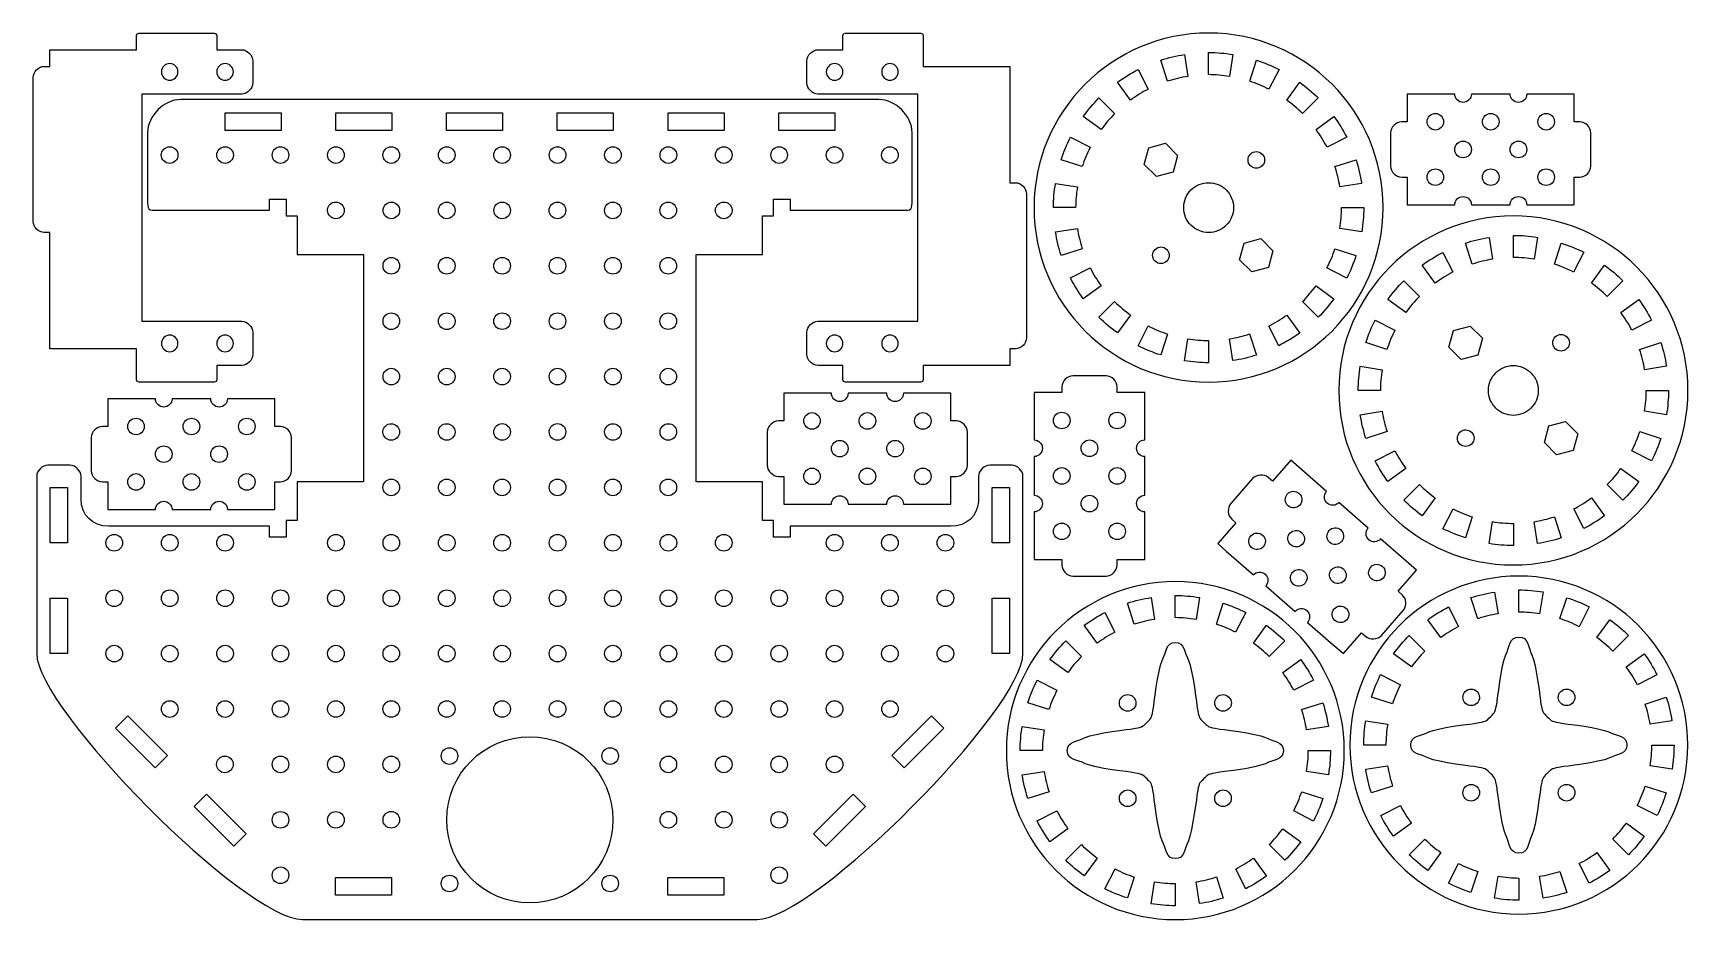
# Model space of a CAD drawing. Extents: x 4 to 302, y -74 to 86.
import ezdxf

# ---------------------------------------------------------------- set-up
doc = ezdxf.new("R2010")
doc.units = 0
doc.layers.add('Opaque', color=7, linetype='CONTINUOUS')

msp = doc.modelspace()

# ---------------------------------------------------------------- linework, layer by layer
at = {"layer": 'Opaque', "color": 7}
for p, q in [((22.477589, 82.977324), (22.477589, 84.977687)), ((23.477502, 85.9776), (35.886983, 85.9776)), ((36.978392, 84.977151), (36.978392, 82.977324)), ((149.977433, 82.976754), (149.977433, 84.976552)), ((150.977346, 85.977002), (163.478323, 85.977002)), ((164.478236, 84.977117), (164.478236, 79.977042)), ((215.981082, 85.977002), (215.981082, 85.977002)), ((6.828028, 79.977612), (6.828028, 82.977324)), ((6.828028, 82.977324), (22.477589, 82.977324)), ((36.978392, 82.977324), (41.477974, 82.977324)), ((43.478337, 80.976961), (43.478337, 76.977364)), ((143.478052, 76.976794), (143.478052, 80.976955)), ((145.478415, 82.976754), (149.977433, 82.976754)), ((211.606074, 82.099201), (211.606074, 82.099201)), ((215.981082, 78.47827), (215.981082, 82.477887)), ((215.981082, 82.477887), (215.981082, 82.477887)), ((223.393254, 77.289299), (224.623037, 81.075045)), ((224.623037, 81.075045), (224.623037, 81.075045)), ((3.828881, 77.977278), (3.828316, 77.977249)), ((3.828881, 51.976991), (3.828881, 77.977278)), ((3.828881, 77.977278), (3.828881, 77.977278)), ((5.828143, 79.977612), (6.828028, 79.977612)), ((26.978271, 78.977727), (26.978271, 78.977727)), ((36.977856, 78.977727), (36.977856, 78.977727)), ((149.978533, 78.976593), (149.978533, 78.976593)), ((159.978118, 78.976593), (159.978118, 78.976593)), ((164.478236, 79.977042), (180.127797, 79.977042)), ((180.127797, 79.977042), (180.127797, 58.97683)), ((203.282719, 79.400451), (205.085752, 75.862203)), ((203.282719, 79.400451), (203.282719, 79.400451)), ((41.477974, 74.977001), (23.478038, 74.977001)), ((23.478038, 74.977001), (23.478038, 33.977055)), ((163.478351, 74.976967), (145.478415, 74.976967)), ((163.478351, 33.977021), (163.478351, 74.976967)), ((230.073454, 73.87507), (232.418862, 77.102987)), ((232.418862, 77.102987), (232.418862, 77.102987)), ((260.403284, 74.97675), (251.828582, 74.97675)), ((251.828582, 74.97675), (251.828582, 69.970071)), ((270.404534, 74.97675), (263.401895, 74.97675)), ((281.980047, 74.97675), (273.403145, 74.97675)), ((281.980047, 69.970608), (281.980047, 74.97675)), ((30.476585, 73.985899), (30.47667, 73.985947)), ((156.477801, 73.985899), (30.476585, 73.985899)), ((196.194652, 74.264229), (196.194652, 74.264229)), ((38.485826, 71.563907), (48.585769, 71.563907)), ((38.485826, 68.413712), (38.485826, 71.563907)), ((38.485826, 71.563907), (38.485826, 71.563907)), ((48.585769, 71.563907), (48.585769, 68.413712)), ((58.485588, 71.563907), (68.585503, 71.563907)), ((58.485588, 68.413712), (58.485588, 71.563907)), ((58.485588, 71.563907), (58.485588, 71.563907)), ((68.585503, 71.563907), (68.585503, 68.413712)), ((78.426903, 71.561085), (88.526818, 71.561085)), ((78.426903, 68.41089), (78.426903, 71.561085)), ((78.426903, 71.561085), (78.426903, 71.561085)), ((88.526818, 71.561085), (88.526818, 68.41089)), ((98.426637, 71.561085), (108.526552, 71.561085)), ((98.426637, 68.41089), (98.426637, 71.561085)), ((98.426637, 71.561085), (98.426637, 71.561085)), ((108.526552, 71.561085), (108.526552, 68.41089)), ((118.426936, 71.561085), (128.52685, 71.561085)), ((118.426936, 68.41089), (118.426936, 71.561085)), ((118.426936, 71.561085), (118.426936, 71.561085)), ((128.52685, 71.561085), (128.52685, 68.41089)), ((138.42667, 71.561085), (148.526613, 71.561085)), ((138.42667, 68.41089), (138.42667, 71.561085)), ((138.42667, 71.561085), (138.42667, 71.561085)), ((148.526613, 71.561085), (148.526613, 68.41089)), ((235.373926, 68.567419), (238.610676, 70.918903)), ((238.610676, 70.918903), (238.610676, 70.918903)), ((251.828582, 69.970071), (250.828669, 69.973458)), ((258.401256, 69.975659), (258.401256, 69.975659)), ((268.402506, 69.975659), (268.402506, 69.975659)), ((278.403756, 69.975659), (278.403756, 69.975659)), ((282.97886, 69.973994), (281.980047, 69.970608)), ((24.477246, 68.003606), (24.477246, 55.992626)), ((48.585769, 68.413712), (38.485826, 68.413712)), ((68.585503, 68.413712), (58.485588, 68.413712)), ((88.526818, 68.41089), (78.426903, 68.41089)), ((108.526552, 68.41089), (98.426637, 68.41089)), ((128.52685, 68.41089), (118.426936, 68.41089)), ((148.526613, 68.41089), (138.42667, 68.41089)), ((162.477224, 55.989821), (162.477224, 68.003558)), ((191.033061, 67.189381), (191.033061, 67.189381)), ((205.165678, 65.281073), (208.178061, 66.097974)), ((208.178061, 66.097974), (210.385688, 63.890356)), ((208.178061, 66.097974), (208.178061, 66.097974)), ((248.828306, 67.973095), (248.828306, 61.973106)), ((284.978658, 61.975336), (284.978658, 67.975325)), ((284.978658, 67.975325), (284.978658, 67.974196)), ((28.479073, 65.473464), (28.479073, 65.473464)), ((38.474819, 65.473464), (38.474819, 65.473464)), ((48.474969, 65.473464), (48.474969, 65.473464)), ((58.479521, 65.473464), (58.479521, 65.473464)), ((68.479106, 65.473464), (68.479106, 65.473464)), ((78.479255, 65.473464), (78.479255, 65.473464)), ((88.479404, 65.473464), (88.479404, 65.473464)), ((98.470748, 65.470642), (98.470748, 65.470642)), ((108.470898, 65.470642), (108.470898, 65.470642)), ((118.471047, 65.470642), (118.471047, 65.470642)), ((128.470632, 65.470642), (128.470632, 65.470642)), ((138.475184, 65.470642), (138.475184, 65.470642)), ((148.475333, 65.470642), (148.475333, 65.470642)), ((158.47108, 65.470642), (158.47108, 65.470642)), ((204.361457, 62.281359), (205.165678, 65.281073)), ((210.385688, 63.890356), (209.574864, 60.871902)), ((224.592755, 64.585985), (224.593827, 64.585991)), ((224.593827, 64.585991), (224.593827, 64.585991)), ((238.778232, 61.883933), (242.594299, 63.123617)), ((242.594299, 63.123617), (242.594299, 63.123617)), ((263.401895, 64.97502), (263.401895, 64.97502)), ((273.403145, 64.97502), (273.403145, 64.97502)), ((206.569084, 60.073743), (204.361457, 62.281359)), ((209.574864, 60.871902), (206.569084, 60.073743)), ((250.828669, 59.973307), (251.828582, 59.968792)), ((251.828582, 59.968792), (251.828582, 54.976986)), ((258.401256, 59.974408), (258.401256, 59.974408)), ((268.402506, 59.974408), (268.402506, 59.974408)), ((278.403756, 59.974408), (278.403756, 59.974408)), ((281.980047, 59.971614), (282.97886, 59.975001)), ((281.980047, 54.979808), (281.980047, 59.971614)), ((180.127797, 58.97683), (181.12771, 58.97683)), ((183.127509, 56.977032), (183.127509, 30.976745)), ((188.342044, 58.854453), (188.342044, 58.854453)), ((215.981082, 58.979029), (215.981082, 58.979029)), ((26.485342, 53.992266), (46.477372, 53.992266)), ((46.477372, 53.992266), (46.477372, 55.992626)), ((46.477372, 55.992626), (49.47762, 55.992626)), ((49.47762, 55.992626), (49.47762, 53.990613)), ((49.47762, 53.990613), (49.47762, 52.992361)), ((58.480057, 55.484209), (58.480057, 55.484209)), ((68.485738, 55.476504), (68.485738, 55.476504)), ((78.482557, 55.476504), (78.482557, 55.476504)), ((88.483835, 55.476504), (88.483835, 55.476504)), ((98.465217, 55.476504), (98.465217, 55.476504)), ((108.465366, 55.476504), (108.465366, 55.476504)), ((118.462213, 55.476504), (118.462213, 55.476504)), ((128.467866, 55.487031), (128.467866, 55.487031)), ((137.476851, 53.987807), (137.476851, 55.989821)), ((137.476851, 55.989821), (140.477127, 55.989821)), ((137.476851, 52.989556), (137.476851, 53.987807)), ((140.477127, 55.989821), (140.477127, 53.989461)), ((140.477127, 53.989461), (160.469157, 53.989461)), ((239.980978, 54.476701), (239.980978, 54.476701)), ((251.828582, 54.976986), (253.903339, 54.976986)), ((253.903339, 54.976986), (253.903339, 54.976986)), ((253.903339, 54.976986), (260.40382, 54.976986)), ((263.402431, 54.976986), (270.40507, 54.976986)), ((273.403681, 54.976986), (278.903712, 54.976986)), ((278.903712, 54.976986), (278.903712, 54.979808)), ((278.903712, 54.979808), (281.980047, 54.979808)), ((49.47762, 52.992361), (51.477446, 52.992361)), ((51.477446, 52.992361), (51.477446, 45.990826)), ((135.477052, 45.988021), (135.477052, 52.989556)), ((135.477052, 52.989556), (137.476851, 52.989556)), ((270.981114, 52.974294), (270.981114, 52.974294)), ((6.828592, 49.977192), (5.828679, 49.977192)), ((6.828592, 28.97698), (6.828592, 49.977192)), ((188.359683, 50.101706), (192.29039, 50.724579)), ((192.29039, 50.724579), (192.29039, 50.724579)), ((221.575348, 45.067457), (222.379568, 48.067172)), ((222.379568, 48.067172), (225.391416, 48.884072)), ((225.391416, 48.884072), (227.599579, 46.676454)), ((225.391416, 48.884072), (225.391416, 48.884072)), ((243.620121, 50.098952), (239.65631, 50.726786)), ((263.573853, 44.27281), (262.334163, 48.088321)), ((266.606076, 49.096493), (266.606076, 49.096493)), ((270.981114, 45.475562), (270.981114, 49.475178)), ((270.981114, 49.475178), (270.981114, 49.475178)), ((278.393257, 44.286591), (279.62304, 48.072336)), ((279.62304, 48.072336), (279.62304, 48.072336)), ((51.477446, 45.990826), (58.477319, 45.990826)), ((58.477319, 45.990826), (58.477319, 45.992519)), ((58.477319, 45.992519), (63.477394, 45.992519)), ((63.477394, 45.992519), (63.477394, 45.990826)), ((63.477394, 45.990826), (63.477394, 4.99088)), ((68.478569, 45.482905), (68.478569, 45.482905)), ((78.478154, 45.482905), (78.478154, 45.482905)), ((88.479404, 45.482905), (88.479404, 45.482905)), ((98.471849, 45.482905), (98.471849, 45.482905)), ((108.475836, 45.485727), (108.475836, 45.485727)), ((118.468281, 45.485727), (118.468281, 45.485727)), ((123.477076, 45.988021), (123.477076, 45.989714)), ((123.477076, 45.989714), (128.477151, 45.989714)), ((123.477076, 4.988075), (123.477076, 45.988021)), ((128.477151, 45.989714), (128.477151, 45.988021)), ((128.477151, 45.988021), (135.477052, 45.988021)), ((207.381009, 47.372637), (207.381009, 47.37264)), ((223.782438, 42.859841), (221.575348, 45.067457)), ((227.599579, 46.676454), (226.78819, 43.658)), ((238.792568, 47.065063), (242.577761, 45.834749)), ((238.792568, 47.065063), (238.792568, 47.065063)), ((258.282722, 46.397743), (258.282722, 46.397743)), ((191.058433, 41.778355), (194.597782, 43.581382)), ((194.597782, 43.581382), (194.597782, 43.581382)), ((226.78819, 43.658), (223.782438, 42.859841)), ((256.891451, 40.867954), (254.539976, 44.104687)), ((285.073457, 40.872362), (287.418865, 44.100279)), ((287.418865, 44.100279), (287.418865, 44.100279)), ((235.377792, 40.384332), (235.377792, 40.384332)), ((251.194655, 41.261521), (251.194655, 41.261521)), ((196.194652, 34.690279), (199.021277, 37.516912)), ((199.021277, 37.516912), (199.021277, 37.516912)), ((235.767485, 34.690279), (232.94086, 37.516912)), ((290.373929, 35.56471), (293.610679, 37.916194)), ((293.610679, 37.916194), (293.610679, 37.916194)), ((23.478038, 33.977055), (41.477974, 33.977055)), ((68.478569, 35.482744), (68.478569, 35.482744)), ((78.478154, 35.482744), (78.478154, 35.482744)), ((88.479404, 35.479922), (88.479404, 35.479922)), ((98.471849, 35.479922), (98.471849, 35.479922)), ((108.475836, 35.483309), (108.475836, 35.483309)), ((118.468281, 35.483309), (118.468281, 35.483309)), ((145.478415, 33.977021), (163.478351, 33.977021)), ((203.270048, 29.52925), (205.096787, 33.114355)), ((205.096787, 33.114355), (205.096787, 33.114355)), ((230.070688, 35.083846), (230.070688, 35.083846)), ((246.033064, 34.186673), (246.033064, 34.186673)), ((260.165681, 32.278365), (263.178064, 33.095266)), ((263.178064, 33.095266), (265.385691, 30.887647)), ((263.178064, 33.095266), (263.178064, 33.095266)), ((26.978271, 29.97743), (26.978271, 29.97743)), ((36.977856, 29.97743), (36.977856, 29.97743)), ((43.478337, 31.977228), (43.478337, 27.977067)), ((143.478052, 27.977061), (143.478052, 31.976658)), ((149.978533, 29.976295), (149.978533, 29.976295)), ((159.978118, 29.976295), (159.978118, 29.976295)), ((183.127509, 30.976745), (183.128073, 30.976773)), ((183.127509, 30.976745), (183.127509, 30.976745)), ((211.603336, 26.838216), (212.231168, 30.801454)), ((212.231168, 30.801454), (212.231168, 30.801454)), ((215.981082, 30.476788), (215.981082, 26.477172)), ((223.388315, 31.67954), (223.388315, 31.67954)), ((259.36146, 29.278651), (260.165681, 32.278365)), ((265.385691, 30.887647), (264.574867, 27.869193)), ((279.592758, 31.583277), (279.59383, 31.583283)), ((279.59383, 31.583283), (279.59383, 31.583283)), ((293.778234, 28.881225), (297.594302, 30.120909)), ((297.594302, 30.120909), (297.594302, 30.120909)), ((22.478153, 28.97698), (6.828592, 28.97698)), ((22.478153, 23.976906), (22.478153, 28.97698)), ((181.128247, 28.97641), (180.128362, 28.97641)), ((180.128362, 28.97641), (180.128362, 25.976699)), ((261.569087, 27.071035), (259.36146, 29.278651)), ((264.574867, 27.869193), (261.569087, 27.071035)), ((41.477974, 25.977269), (36.978957, 25.977269)), ((36.978957, 25.977269), (36.978957, 23.97747)), ((68.478569, 25.483081), (68.478569, 25.483081)), ((78.478154, 25.483081), (78.478154, 25.483081)), ((88.475002, 25.482516), (88.475002, 25.482516)), ((98.471849, 25.482516), (98.471849, 25.482516)), ((108.475836, 25.482516), (108.475836, 25.482516)), ((118.472684, 25.482516), (118.472684, 25.482516)), ((149.977997, 25.976699), (145.478415, 25.976699)), ((149.977997, 23.976872), (149.977997, 25.976699)), ((180.128362, 25.976699), (164.478772, 25.976699)), ((164.478772, 25.976699), (164.478772, 23.976336)), ((197.479525, 24.127357), (191.479537, 24.127357)), ((191.479537, 24.127357), (191.480666, 24.127357)), ((243.342075, 25.851745), (243.342075, 25.851745)), ((270.981114, 25.97632), (270.981114, 25.97632)), ((35.979044, 22.977021), (23.478038, 22.977021)), ((147.902676, 20.976927), (139.327975, 20.976927)), ((139.327975, 20.976927), (139.327975, 15.970249)), ((157.903926, 20.976927), (150.901287, 20.976927)), ((163.478887, 22.976422), (151.069407, 22.976422)), ((169.47944, 20.976927), (160.902537, 20.976927)), ((169.47944, 15.970785), (169.47944, 20.976927)), ((189.484254, 21.128744), (184.478112, 21.128744)), ((184.478112, 21.128744), (184.478112, 12.551833)), ((189.480867, 22.127546), (189.484254, 21.128744)), ((199.483246, 21.128744), (199.47986, 22.127546)), ((204.475052, 21.128744), (199.483246, 21.128744)), ((204.475052, 18.052412), (204.475052, 21.128744)), ((294.980981, 21.473993), (294.980981, 21.473993)), ((25.902666, 19.976927), (17.327965, 19.976927)), ((17.327965, 19.976927), (17.327965, 14.970249)), ((35.903916, 19.976927), (28.901277, 19.976927)), ((47.47943, 19.976927), (38.902527, 19.976927)), ((47.47943, 14.970785), (47.47943, 19.976927)), ((204.477874, 18.052412), (204.475052, 18.052412)), ((204.477874, 12.552383), (204.477874, 18.052412)), ((17.327965, 14.970249), (16.328051, 14.973635)), ((23.900638, 14.975837), (23.900638, 14.975837)), ((33.901888, 14.975837), (33.901888, 14.975837)), ((43.903138, 14.975837), (43.903138, 14.975837)), ((48.478242, 14.974172), (47.47943, 14.970785)), ((68.476904, 15.479553), (68.476904, 15.479553)), ((78.473752, 15.479553), (78.473752, 15.479553)), ((88.475566, 15.485677), (88.475566, 15.485677)), ((98.475151, 15.485677), (98.475151, 15.485677)), ((108.4742, 15.482855), (108.4742, 15.482855)), ((118.471047, 15.482855), (118.471047, 15.482855)), ((139.327975, 15.970249), (138.328061, 15.973635)), ((145.900648, 15.975837), (145.900648, 15.975837)), ((155.901898, 15.975837), (155.901898, 15.975837)), ((165.903148, 15.975837), (165.903148, 15.975837)), ((170.478252, 15.974171), (169.47944, 15.970785)), ((189.479202, 17.552458), (189.479202, 17.552458)), ((199.480452, 17.552458), (199.480452, 17.552458)), ((243.359714, 17.098998), (247.290421, 17.721871)), ((247.290421, 17.721871), (247.290392, 17.721871)), ((276.575351, 12.064751), (277.379571, 15.064466)), ((277.379571, 15.064466), (280.391418, 15.881364)), ((280.391418, 15.881364), (282.599582, 13.673748)), ((280.391418, 15.881364), (280.391418, 15.881364)), ((14.327688, 12.973272), (14.327688, 6.973284)), ((50.478041, 6.975514), (50.478041, 12.975502)), ((50.478041, 12.975502), (50.478041, 12.974373)), ((136.327698, 13.973272), (136.327698, 7.973284)), ((172.478051, 7.975514), (172.478051, 13.975502)), ((172.478051, 13.975502), (172.478051, 13.974373)), ((194.479841, 12.551833), (194.479841, 12.551833)), ((262.38104, 14.369931), (262.381012, 14.369934)), ((278.782441, 9.857135), (276.575351, 12.064751)), ((282.599582, 13.673748), (281.788193, 10.655294)), ((293.792571, 14.062357), (297.577764, 12.832043)), ((293.792571, 14.062357), (293.792571, 14.062357)), ((28.901277, 9.975198), (28.901277, 9.975198)), ((38.902527, 9.975198), (38.902527, 9.975198)), ((150.901287, 10.975197), (150.901287, 10.975197)), ((160.902537, 10.975197), (160.902537, 10.975197)), ((184.478112, 9.553222), (184.478112, 2.550583)), ((204.477874, 2.551134), (204.477874, 9.553772)), ((246.058436, 8.775649), (249.597785, 10.578676)), ((249.597785, 10.578676), (249.597785, 10.578676)), ((281.788193, 10.655294), (278.782441, 9.857135)), ((4.47802, 5.977026), (4.47802, -3.023768)), ((10.478008, 7.976833), (6.477847, 7.976833)), ((12.477806, 1.939375), (12.477806, 5.985293)), ((138.328061, 5.973485), (139.327975, 5.968969)), ((145.900648, 5.974585), (145.900648, 5.974585)), ((155.901898, 5.974585), (155.901898, 5.974585)), ((165.903148, 5.974585), (165.903148, 5.974585)), ((169.47944, 5.971791), (170.478252, 5.975178)), ((174.47943, 6.001278), (174.47943, 1.984573)), ((180.478853, 7.983999), (176.478692, 7.983999)), ((182.47868, -3.015502), (182.47868, 5.984192)), ((189.479202, 7.551209), (189.479202, 7.551209)), ((199.480452, 7.551209), (199.480452, 7.551209)), ((230.794673, 8.883647), (227.496257, 5.11703)), ((237.245539, 3.234583), (230.794673, 8.883647)), ((290.377824, 7.381626), (290.377824, 7.381626)), ((6.928217, 3.985618), (10.028259, 3.985618)), ((6.928217, -0.701365), (6.928217, 3.985618)), ((6.928217, 3.985618), (6.928217, 3.985618)), ((10.028259, 3.985618), (10.028259, -0.697507)), ((16.328051, 4.973487), (17.327965, 4.968971)), ((17.327965, 4.968971), (17.327965, -0.022835)), ((23.900638, 4.974587), (23.900638, 4.974587)), ((33.901888, 4.974587), (33.901888, 4.974587)), ((43.903138, 4.974587), (43.903138, 4.974587)), ((47.47943, 4.971793), (48.478242, 4.97518)), ((47.47943, -0.020012), (47.47943, 4.971793)), ((63.477394, 4.99088), (51.477446, 4.99088)), ((51.477446, 4.99088), (51.477446, -2.007351)), ((68.474167, 5.485474), (68.474167, 5.485474)), ((78.474316, 5.485474), (78.474316, 5.485474)), ((88.474437, 5.485474), (88.474437, 5.485474)), ((98.469648, 5.489877), (98.469648, 5.489877)), ((108.469797, 5.489877), (108.469797, 5.489877)), ((118.469946, 5.489877), (118.469946, 5.489877)), ((135.477052, 4.988075), (123.477076, 4.988075)), ((135.477052, -2.010156), (135.477052, 4.988075)), ((139.327975, 5.968969), (139.327975, 0.977163)), ((169.47944, 0.979986), (169.47944, 5.971791)), ((176.926861, 3.98449), (180.026903, 3.98449)), ((176.926861, -0.702493), (176.926861, 3.98449)), ((176.926861, 3.98449), (176.926861, 3.98449)), ((180.026903, 3.98449), (180.026903, -0.698635)), ((223.923493, 5.591285), (219.97066, 1.07744)), ((227.496257, 5.11703), (226.746223, 5.778345)), ((251.194683, 1.687573), (254.021308, 4.514207)), ((254.021308, 4.514207), (254.021308, 4.514207)), ((139.327975, 0.977163), (141.402731, 0.977163)), ((141.402731, 0.977163), (141.402731, 0.977163)), ((141.402731, 0.977163), (147.903212, 0.977163)), ((150.901823, 0.977163), (157.904462, 0.977163)), ((160.903073, 0.977163), (166.403105, 0.977163)), ((166.403105, 0.977163), (166.403105, 0.979986)), ((166.403105, 0.979986), (169.47944, 0.979986)), ((174.476608, 1.945437), (174.476608, 1.916774)), ((194.479841, 2.550583), (194.479841, 2.550583)), ((232.444657, 0.791142), (232.444657, 0.791142)), ((244.769612, -3.35429), (239.501426, 1.259106)), ((258.270079, -3.473456), (260.096818, 0.11165)), ((260.096818, 0.11165), (260.096818, 0.11165)), ((285.070719, 2.081141), (285.070719, 2.081141)), ((6.928217, -6.015081), (6.928217, -0.701365)), ((10.028259, -0.697507), (10.028259, -6.015081)), ((17.327965, -0.022835), (19.402721, -0.022835)), ((19.402721, -0.022835), (19.402721, -0.022835)), ((19.402721, -0.022835), (25.903202, -0.022835)), ((28.901813, -0.022835), (35.904452, -0.022835)), ((38.903063, -0.022835), (44.403095, -0.022835)), ((44.403095, -0.022835), (44.403095, -0.020012)), ((44.403095, -0.020012), (47.47943, -0.020012)), ((51.477446, -2.007351), (49.47762, -2.007351)), ((49.47762, -2.007351), (49.47762, -5.007616)), ((137.476851, -2.010156), (135.477052, -2.010156)), ((137.476851, -5.010418), (137.476851, -2.010156)), ((176.926861, -6.016207), (176.926861, -0.702493)), ((180.026903, -0.698635), (180.026903, -6.016207)), ((184.478112, -0.448028), (184.478112, -9.022732)), ((189.479202, -2.450042), (189.479202, -2.450042)), ((199.480452, -2.450042), (199.480452, -2.450042)), ((204.477874, -6.947958), (204.477874, -0.447477)), ((220.907356, -2.407025), (217.618733, -6.162446)), ((220.158084, -1.744887), (220.907356, -2.407025)), ((266.603339, -6.16449), (267.23117, -2.201251)), ((267.23117, -2.201251), (267.231199, -2.201251)), ((278.388346, -1.323165), (278.388346, -1.323165)), ((4.47802, -3.023768), (4.47802, -26.013856)), ((19.476635, -3.014963), (17.476244, -3.024333)), ((18.482225, -4.511943), (18.482225, -4.511943)), ((28.477436, -3.006158), (19.686609, -3.006158)), ((28.477436, -3.00946), (28.477436, -3.006158)), ((33.47751, -3.00946), (28.477436, -3.00946)), ((28.482375, -4.511943), (28.482375, -4.511943)), ((34.477396, -3.006158), (33.47751, -3.006158)), ((33.47751, -3.006158), (33.47751, -3.00946)), ((37.370738, -3.006158), (34.477396, -3.006158)), ((39.591036, -3.006158), (37.370738, -3.006158)), ((38.478121, -4.511943), (38.478121, -4.511943)), ((42.477746, -3.006158), (39.591036, -3.006158)), ((46.477372, -3.006158), (42.477746, -3.006158)), ((46.477372, -3.00946), (46.477372, -3.006158)), ((46.477372, -5.007616), (46.477372, -3.00946)), ((49.47762, -5.007616), (46.477372, -5.007616)), ((58.47842, -4.516346), (58.47842, -4.516346)), ((68.478005, -4.516346), (68.478005, -4.516346)), ((78.478154, -4.511943), (78.478154, -4.511943)), ((88.478304, -4.511943), (88.478304, -4.511943)), ((98.473486, -4.511943), (98.473486, -4.511943)), ((108.473635, -4.511943), (108.473635, -4.511943)), ((118.473784, -4.511943), (118.473784, -4.511943)), ((128.473398, -4.511943), (128.473398, -4.511943)), ((140.477127, -5.010418), (137.476851, -5.010418)), ((144.476724, -3.009443), (140.477127, -3.009443)), ((140.477127, -3.009443), (140.477127, -3.012265)), ((140.477127, -3.012265), (140.477127, -5.010418)), ((147.363462, -3.009443), (144.476724, -3.009443)), ((149.583733, -3.009443), (147.363462, -3.009443)), ((148.478099, -4.516346), (148.478099, -4.516346)), ((152.477075, -3.009443), (149.583733, -3.009443)), ((153.476988, -3.009443), (152.477075, -3.009443)), ((153.476988, -3.012265), (153.476988, -3.009443)), ((158.477063, -3.012265), (153.476988, -3.012265)), ((158.473817, -4.511943), (158.473817, -4.511943)), ((167.32075, -3.009443), (158.477063, -3.009443)), ((158.477063, -3.009443), (158.477063, -3.012265)), ((168.353176, -3.016047), (167.477835, -3.016047)), ((169.478198, -3.021014), (168.353176, -3.016047)), ((168.473967, -4.511943), (168.473967, -4.511943)), ((182.47868, -26.005587), (182.47868, -3.015502)), ((239.96873, -5.797731), (239.96873, -5.797731)), ((253.47803, -10.980293), (247.025527, -5.329795)), ((10.028259, -6.015081), (6.928217, -6.015081)), ((180.026903, -6.016207), (176.926861, -6.016207)), ((204.477874, -9.022732), (204.477874, -6.947958)), ((204.477874, -6.947958), (204.477874, -6.947958)), ((217.618733, -6.162446), (219.179592, -7.529322)), ((219.179592, -7.529322), (219.179592, -7.529322)), ((219.179592, -7.529322), (224.069995, -11.811849)), ((225.855756, -6.732908), (225.855756, -6.732908)), ((232.912243, -6.265362), (232.912243, -6.265362)), ((184.478112, -9.022732), (189.48479, -9.022732)), ((189.48479, -9.022732), (189.481404, -10.022637)), ((199.481553, -10.022637), (199.486068, -9.022732)), ((199.486068, -9.022732), (204.477874, -9.022732)), ((250.179953, -14.746486), (253.47803, -10.980293)), ((18.482225, -14.511683), (18.482225, -14.511683)), ((28.482375, -14.511683), (28.482375, -14.511683)), ((38.478121, -14.511683), (38.478121, -14.511683)), ((48.478271, -14.516114), (48.478271, -14.516114)), ((58.47842, -14.516114), (58.47842, -14.516114)), ((68.478005, -14.516114), (68.478005, -14.516114)), ((78.476517, -14.514985), (78.476517, -14.514985)), ((88.476667, -14.514985), (88.476667, -14.514985)), ((98.476816, -14.514985), (98.476816, -14.514985)), ((108.476401, -14.514985), (108.476401, -14.514985)), ((118.473784, -14.511683), (118.473784, -14.511683)), ((128.473398, -14.511683), (128.473398, -14.511683)), ((138.47795, -14.516114), (138.47795, -14.516114)), ((148.478099, -14.516114), (148.478099, -14.516114)), ((158.473817, -14.511683), (158.473817, -14.511683)), ((168.473967, -14.511683), (168.473967, -14.511683)), ((191.481766, -12.022997), (197.481754, -12.022997)), ((209.975648, -13.027733), (209.975648, -13.027733)), ((226.32591, -13.78738), (231.594067, -18.400722)), ((233.379857, -13.321784), (233.379857, -13.321784)), ((240.436344, -12.854234), (240.436344, -12.854234)), ((247.492802, -12.386604), (247.492802, -12.386604)), ((250.933627, -15.40195), (250.179953, -14.746486)), ((267.600628, -14.89979), (268.22352, -18.830504)), ((267.600628, -14.89979), (267.600628, -14.89979)), ((271.975665, -12.022997), (271.975665, -12.022997)), ((271.975665, -18.520723), (271.975665, -14.521104)), ((271.975665, -14.521104), (271.975665, -14.521104)), ((276.353411, -14.882151), (275.72558, -18.845389)), ((6.928217, -16.013769), (10.028259, -16.013769)), ((6.928217, -20.700749), (6.928217, -16.013769)), ((6.928217, -16.013769), (6.928217, -16.013769)), ((10.028259, -16.013769), (10.028259, -20.696894)), ((176.926861, -16.014898), (180.026903, -16.014898)), ((176.926861, -20.701881), (176.926861, -16.014898)), ((176.926861, -16.014898), (176.926861, -16.014898)), ((180.026903, -16.014898), (180.026903, -20.698023)), ((202.568443, -20.728209), (201.328754, -16.912697)), ((205.600639, -15.904526), (206.223503, -19.835241)), ((205.600639, -15.904526), (205.600639, -15.904526)), ((209.975648, -19.52546), (209.975648, -15.52584)), ((209.975648, -15.52584), (209.975648, -15.52584)), ((214.353394, -15.886887), (213.725562, -19.850125)), ((217.387283, -20.714431), (218.617602, -16.928682)), ((218.617602, -16.928682), (218.617602, -16.928685)), ((259.277302, -17.59854), (261.080335, -21.136791)), ((259.277302, -17.59854), (259.277302, -17.59854)), ((264.56846, -19.723473), (263.328771, -15.907961)), ((279.387272, -19.709694), (280.617591, -15.923946)), ((280.617591, -15.923946), (280.617591, -15.923946)), ((284.687208, -17.573182), (282.860468, -21.158287)), ((6.928217, -26.014466), (6.928217, -20.700749)), ((10.028259, -20.696894), (10.028259, -26.014466)), ((176.926861, -26.015594), (176.926861, -20.701881)), ((180.026903, -20.698023), (180.026903, -26.015594)), ((195.886042, -24.133068), (193.534566, -20.896332)), ((197.277313, -18.603276), (199.080346, -22.14153)), ((197.277313, -18.603276), (197.277313, -18.603276)), ((222.687219, -18.577921), (220.860479, -22.163024)), ((224.068019, -24.128657), (226.413427, -20.90074)), ((226.413427, -20.90074), (226.413427, -20.90074)), ((233.849982, -20.376227), (237.987727, -23.999661)), ((240.903929, -19.910685), (240.903929, -19.910685)), ((247.169517, -22.735704), (251.122321, -18.221805)), ((251.122321, -18.221805), (251.120628, -18.223913)), ((257.886031, -23.128331), (255.534555, -19.891595)), ((286.068008, -23.12392), (288.413416, -19.896003)), ((288.413416, -19.896003), (288.413416, -19.896003)), ((190.189245, -23.7395), (193.015334, -26.565583)), ((190.189245, -23.7395), (190.189245, -23.7395)), ((229.76205, -23.7395), (226.93599, -26.565583)), ((240.304913, -26.023), (243.593535, -22.267632)), ((243.593535, -22.267632), (244.347182, -22.923096)), ((252.189234, -22.734764), (255.015323, -25.560844)), ((252.189262, -22.734764), (252.189234, -22.734764)), ((271.975636, -23.020844), (271.975636, -23.020844)), ((291.762039, -22.734764), (288.935978, -25.560844)), ((10.028259, -26.014466), (6.928217, -26.014466)), ((18.482225, -24.511327), (18.482225, -24.511327)), ((28.482375, -24.511327), (28.482375, -24.511327)), ((38.478121, -24.511327), (38.478121, -24.511327)), ((48.478271, -24.515758), (48.478271, -24.515758)), ((58.47842, -24.515758), (58.47842, -24.515758)), ((68.478005, -24.515758), (68.478005, -24.515758)), ((78.476517, -24.515194), (78.476517, -24.515194)), ((88.476667, -24.515194), (88.476667, -24.515194)), ((98.476816, -24.515194), (98.476816, -24.515194)), ((108.476401, -24.515194), (108.476401, -24.515194)), ((118.473784, -24.511327), (118.473784, -24.511327)), ((128.473398, -24.511327), (128.473398, -24.511327)), ((138.47795, -24.515758), (138.47795, -24.515758)), ((148.478099, -24.515758), (148.478099, -24.515758)), ((158.473817, -24.511327), (158.473817, -24.511327)), ((168.473967, -24.511327), (168.473967, -24.511327)), ((180.026903, -26.015594), (176.926861, -26.015594)), ((209.975648, -24.025581), (209.975648, -24.025581)), ((237.987727, -23.999661), (237.990549, -23.996303)), ((237.990549, -23.996303), (240.304913, -26.023)), ((252.57839, -28.428264), (249.350474, -26.083395)), ((291.368508, -28.431572), (294.60523, -26.080088)), ((294.60523, -26.080088), (294.60523, -26.080088)), ((190.578401, -29.433004), (187.350485, -27.088135)), ((229.368491, -29.436311), (232.605241, -27.084827)), ((232.605241, -27.084827), (232.605241, -27.084827)), ((247.027644, -29.809612), (250.613305, -31.636888)), ((247.027672, -29.809612), (247.027644, -29.809612)), ((296.898286, -29.82284), (293.359473, -31.625865)), ((185.027655, -30.814351), (188.613316, -32.641627)), ((185.027655, -30.814351), (185.027655, -30.814351)), ((234.898297, -30.827579), (231.359484, -32.630604)), ((263.369552, -32.40915), (263.369524, -32.409141)), ((280.588099, -32.412985), (280.587817, -32.413008)), ((280.588099, -32.41355), (280.588099, -32.412985)), ((28.482375, -34.512089), (28.482375, -34.512089)), ((38.478121, -34.512089), (38.478121, -34.512089)), ((48.478271, -34.512089), (48.478271, -34.512089)), ((58.473453, -34.516605), (58.473453, -34.516605)), ((68.473066, -34.51096), (68.473066, -34.51096)), ((78.476517, -34.514911), (78.476517, -34.514911)), ((88.476667, -34.514911), (88.476667, -34.514911)), ((98.476816, -34.514911), (98.476816, -34.514911)), ((108.476401, -34.514911), (108.476401, -34.514911)), ((118.472684, -34.510396), (118.472684, -34.510396)), ((128.473398, -34.512089), (128.473398, -34.512089)), ((138.47795, -34.516605), (138.47795, -34.516605)), ((148.478099, -34.512089), (148.478099, -34.512089)), ((158.478248, -34.512089), (158.478248, -34.512089)), ((187.164162, -36.114284), (183.378433, -34.883973)), ((201.369563, -33.413889), (201.369535, -33.413881)), ((218.58811, -33.417724), (218.587828, -33.417747)), ((218.58811, -33.418289), (218.58811, -33.417724)), ((232.772797, -36.119805), (236.588864, -34.880121)), ((236.588864, -34.880121), (236.588864, -34.880121)), ((249.16415, -35.109545), (245.378422, -33.879234)), ((294.772786, -35.115065), (298.588853, -33.875382)), ((298.588853, -33.875382), (298.588853, -33.875382)), ((18.692255, -39.48526), (20.919722, -37.257798)), ((20.919722, -37.257798), (28.061243, -44.399344)), ((20.919722, -37.257798), (20.919722, -37.257798)), ((158.835429, -44.399897), (165.976977, -37.257798)), ((165.976977, -37.257798), (168.204444, -39.48526)), ((165.976977, -37.257798), (165.976977, -37.257798)), ((244.336626, -38.144552), (248.300409, -38.772383)), ((244.336626, -38.144552), (244.336626, -38.144552)), ((299.597036, -38.147289), (295.665765, -38.770182)), ((25.833804, -46.626805), (18.692255, -39.48526)), ((93.477842, -41.00937), (93.477842, -41.00937)), ((168.204444, -39.48526), (161.062896, -46.627359)), ((182.336638, -39.149291), (186.30042, -39.777122)), ((182.336638, -39.149291), (182.336638, -39.149291)), ((237.597047, -39.152028), (233.665776, -39.774921)), ((28.061243, -44.399344), (25.833804, -46.626805)), ((38.442279, -44.501872), (38.442279, -44.501872)), ((48.478271, -44.515786), (48.478271, -44.515786)), ((58.47842, -44.515786), (58.47842, -44.515786)), ((68.478005, -44.510142), (68.478005, -44.510142)), ((78.97701, -43.008629), (78.97701, -43.008629)), ((107.977009, -43.008629), (107.977009, -43.008629)), ((118.477651, -44.509577), (118.477651, -44.509577)), ((128.473398, -44.512964), (128.473398, -44.512964)), ((138.47795, -44.515786), (138.47795, -44.515786)), ((148.478099, -44.515786), (148.478099, -44.515786)), ((161.062896, -46.627359), (158.835429, -44.399897)), ((185.975752, -43.527037), (181.975591, -43.527037)), ((233.975543, -43.527037), (237.975733, -43.527037)), ((233.975543, -43.527037), (233.975543, -43.527037)), ((247.975741, -42.522298), (243.97558, -42.522298)), ((295.975532, -42.522298), (299.975722, -42.522298)), ((295.975532, -42.522298), (295.975532, -42.522298)), ((182.354276, -47.902046), (186.284983, -47.279154)), ((186.284983, -47.279154), (186.284983, -47.279154)), ((237.614686, -47.904784), (233.650338, -47.276952)), ((244.354294, -46.897307), (248.285, -46.274414)), ((248.285, -46.274414), (248.284972, -46.274414)), ((299.614675, -46.900044), (295.650327, -46.272213)), ((201.372018, -50.631643), (201.373401, -50.631643)), ((201.373401, -50.631643), (201.373401, -50.631643)), ((218.582042, -50.627805), (218.58176, -50.627805)), ((249.178487, -49.929531), (245.36242, -51.16922)), ((263.372036, -49.626904), (263.37339, -49.626904)), ((263.37339, -49.626904), (263.37339, -49.626904)), ((280.582031, -49.623066), (280.581749, -49.623066)), ((294.787122, -49.934498), (298.572315, -51.164789)), ((294.787122, -49.934498), (294.787122, -49.934498)), ((32.893762, -53.626825), (35.121229, -51.399364)), ((40.035311, -60.768921), (32.893762, -53.626825)), ((35.121229, -51.399364), (42.262778, -58.54146)), ((35.121229, -51.399364), (35.121229, -51.399364)), ((144.693442, -58.54091), (151.834991, -51.399364)), ((154.062458, -53.626825), (146.92091, -60.768921)), ((151.834991, -51.399364), (154.062458, -53.626825)), ((151.834991, -51.399364), (151.834991, -51.399364)), ((187.178498, -50.93427), (183.362431, -52.173959)), ((232.787134, -50.939237), (236.572326, -52.169528)), ((232.787134, -50.939237), (232.787134, -50.939237)), ((247.053015, -55.221197), (250.592364, -53.418164)), ((250.592364, -53.418164), (250.592364, -53.418164)), ((296.923629, -55.234434), (293.337968, -53.407158)), ((48.478271, -54.515938), (48.478271, -54.515938)), ((58.477856, -54.515938), (58.477856, -54.515938)), ((68.477469, -54.510435), (68.477469, -54.510435)), ((118.477086, -54.50987), (118.477086, -54.50987)), ((128.473398, -54.510435), (128.473398, -54.510435)), ((138.47795, -54.515938), (138.47795, -54.515938)), ((185.053026, -56.225934), (188.592375, -54.422901)), ((188.592375, -54.422901), (188.592375, -54.422901)), ((234.92364, -56.23917), (231.337979, -54.411894)), ((252.582793, -56.612468), (249.346071, -58.963944)), ((291.372346, -56.615206), (294.600263, -58.960642)), ((291.372346, -56.615206), (291.372346, -56.615206)), ((42.262778, -58.54146), (40.035311, -60.768921)), ((146.92091, -60.768921), (144.693442, -58.54091)), ((190.582804, -57.617205), (187.346082, -59.96868)), ((229.372358, -57.619942), (232.600274, -59.965378)), ((229.372358, -57.619942), (229.372358, -57.619942)), ((252.189262, -62.309254), (255.015859, -59.48264)), ((255.015859, -59.48264), (255.015859, -59.48264)), ((291.762039, -62.309254), (288.935414, -59.48264)), ((190.189245, -63.313993), (193.01587, -60.487377)), ((193.01587, -60.487377), (193.01587, -60.487377)), ((229.76205, -63.313993), (226.935425, -60.487377)), ((257.883321, -61.919561), (255.537885, -65.147478)), ((286.065242, -61.915695), (288.416746, -65.152417)), ((286.06527, -61.915695), (286.065242, -61.915695)), ((48.478271, -64.516085), (48.478271, -64.516085)), ((138.47795, -64.516085), (138.47795, -64.516085)), ((195.883304, -62.924301), (193.537868, -66.152217)), ((197.264641, -68.475019), (199.091381, -64.889922)), ((199.091381, -64.889922), (199.091381, -64.889922)), ((222.673982, -68.450212), (220.870413, -64.910863)), ((224.065253, -62.920434), (226.416729, -66.157156)), ((224.065253, -62.920434), (224.065253, -62.920434)), ((259.26463, -67.47028), (261.09137, -63.885183)), ((261.09137, -63.885183), (261.09137, -63.885183)), ((264.564029, -65.334337), (263.334246, -69.11953)), ((279.382869, -65.32), (280.621994, -69.136068)), ((279.382869, -65.32), (279.382869, -65.32)), ((284.674, -67.445472), (282.87043, -63.906123)), ((58.397394, -66.436519), (68.497309, -66.436519)), ((58.397394, -69.586715), (58.397394, -66.436519)), ((58.397394, -66.436519), (58.397394, -66.436519)), ((68.497309, -66.436519), (68.497309, -69.586715)), ((78.97701, -66.009328), (78.97701, -66.009328)), ((107.977009, -66.009328), (107.977009, -66.009328)), ((118.398262, -66.436519), (128.498205, -66.436519)), ((118.398262, -69.586715), (118.398262, -66.436519)), ((118.398262, -66.436519), (118.398262, -66.436519)), ((128.498205, -66.436519), (128.498205, -69.586715)), ((202.56404, -66.339077), (201.334257, -70.124269)), ((205.597901, -71.166064), (206.225733, -67.202818)), ((206.225733, -67.202818), (206.225733, -67.202818)), ((209.975648, -67.527486), (209.975648, -71.527111)), ((214.350628, -71.148425), (213.727764, -67.218255)), ((217.38288, -66.32474), (218.622005, -70.140807)), ((217.38288, -66.32474), (217.38288, -66.32474)), ((267.59789, -70.161325), (268.225722, -66.198078)), ((268.225722, -66.198078), (268.225722, -66.198078)), ((271.975636, -66.522747), (271.975636, -70.522372)), ((276.350617, -70.143686), (275.727753, -66.213516)), ((68.497309, -69.586715), (58.397394, -69.586715)), ((128.498205, -69.586715), (118.398262, -69.586715)), ((52.469598, -74.004308), (93.477814, -74.004308)), ((93.477814, -74.004308), (134.486565, -74.004308))]:
    msp.add_line(p, q, dxfattribs=at)
for points in [[(22.477589, 84.977687), (22.477589, 85.977685), (22.477504, 85.977628), (23.477502, 85.9776)], [(35.886983, 85.9776), (36.978392, 85.977657), (36.978392, 85.9776), (36.978392, 84.977151)], [(149.977433, 84.976552), (149.977433, 85.97655), (149.977348, 85.97703), (150.977346, 85.977002)], [(163.478323, 85.977002), (164.478349, 85.976974), (164.452187, 85.976776), (164.478236, 84.977117)], [(215.981082, 85.977002), (198.584058, 85.977002), (184.477999, 71.879731), (184.478027, 54.482766)], [(247.484138, 54.482766), (247.484138, 71.879731), (233.378079, 85.97703), (215.981082, 85.977002)], [(41.477974, 82.977324), (42.477972, 82.977324), (43.478337, 81.976959), (43.478337, 80.976961)], [(143.478052, 80.976955), (143.478052, 81.976953), (144.478417, 82.976726), (145.478415, 82.976754)], [(207.33416, 81.09103), (208.729557, 81.538351), (210.157916, 81.875444), (211.606074, 82.099201)], [(208.57385, 77.275518), (208.57385, 77.275518), (207.33416, 81.09103), (207.33416, 81.09103)], [(211.606074, 82.099201), (211.606074, 82.099201), (212.228966, 78.168486), (212.228966, 78.168486)], [(215.981082, 82.477887), (217.447534, 82.472363), (218.911286, 82.351642), (220.358829, 82.11684)], [(220.358829, 82.11684), (220.358829, 82.11684), (219.730997, 78.153604), (219.730997, 78.153604)], [(224.623037, 81.075045), (226.020658, 80.63268), (227.38138, 80.08124), (228.692654, 79.425808)], [(3.828316, 77.977249), (3.828316, 78.977304), (4.828145, 79.977612), (5.828143, 79.977612)], [(26.978271, 78.977727), (26.978046, 78.149207), (27.649622, 77.477406), (28.478113, 77.477293)], [(28.478113, 80.477569), (27.649847, 80.477484), (26.978356, 79.806049), (26.978271, 78.977727)], [(29.977983, 78.977727), (29.977898, 79.806049), (29.306435, 80.477484), (28.478113, 80.477569)], [(28.478113, 77.477293), (29.306661, 77.477406), (29.978209, 78.149207), (29.977983, 78.977727)], [(36.977856, 78.977727), (36.97763, 78.148982), (37.649517, 77.477095), (38.478234, 77.477293)], [(38.478234, 80.477569), (37.649714, 80.477795), (36.977913, 79.806247), (36.977856, 78.977727)], [(39.978104, 78.977727), (39.97802, 79.806049), (39.306585, 80.477484), (38.478234, 80.477569)], [(38.478234, 77.477293), (39.30681, 77.477406), (39.978302, 78.149207), (39.978104, 78.977727)], [(148.478127, 80.476434), (147.649805, 80.47635), (146.97837, 79.804915), (146.978285, 78.976593)], [(146.978285, 78.976593), (146.97837, 78.14827), (147.649805, 77.476807), (148.478127, 77.476723)], [(149.978533, 78.976593), (149.978449, 79.805112), (149.306647, 80.47666), (148.478127, 80.476434)], [(148.478127, 77.476723), (149.306647, 77.476497), (149.978449, 78.148045), (149.978533, 78.976593)], [(158.478276, 80.476434), (157.649954, 80.47635), (156.978491, 79.804915), (156.978406, 78.976593)], [(156.978406, 78.976593), (156.978463, 78.14827), (157.649954, 77.476807), (158.478276, 77.476723)], [(159.978118, 78.976593), (159.978034, 79.804915), (159.306542, 80.47635), (158.478276, 80.476434)], [(158.478276, 77.476723), (159.306542, 77.476807), (159.978062, 78.14827), (159.978118, 78.976593)], [(199.539973, 77.107395), (200.72563, 77.968507), (201.977056, 78.735214), (203.282719, 79.400451)], [(212.228966, 78.168486), (210.989103, 77.966941), (209.766976, 77.668368), (208.57385, 77.275518)], [(219.730997, 78.153604), (218.491453, 78.359828), (217.237626, 78.468383), (215.981082, 78.47827)], [(228.692654, 79.425808), (228.692654, 79.425808), (226.865914, 75.840703), (226.865914, 75.840703)], [(43.478337, 76.977364), (43.478337, 75.977366), (42.477972, 74.973756), (41.477974, 74.977001)], [(145.478415, 74.976967), (144.478417, 74.976996), (143.478052, 75.976796), (143.478052, 76.976794)], [(201.891448, 73.870662), (201.891448, 73.870662), (199.539973, 77.107395), (199.539973, 77.107395)], [(205.085752, 75.862203), (203.970486, 75.28301), (202.902433, 74.617116), (201.891448, 73.870662)], [(226.865914, 75.840703), (225.748054, 76.413704), (224.586933, 76.898057), (223.393254, 77.289299)], [(232.418862, 77.102987), (233.607643, 76.24583), (234.727291, 75.296661), (235.767485, 74.264229)], [(260.403284, 74.97675), (260.403284, 74.976919), (260.403284, 74.97675), (260.403284, 74.97675)], [(261.902589, 73.477445), (261.074182, 73.477445), (260.403284, 74.148315), (260.403284, 74.97675)], [(263.401895, 74.97675), (263.401895, 74.148315), (262.731024, 73.477445), (261.902589, 73.477445)], [(263.401895, 74.97675), (263.401895, 74.976553), (263.401895, 74.97675), (263.401895, 74.97675)], [(270.404534, 74.97675), (270.404534, 74.976919), (270.404534, 74.97675), (270.404534, 74.97675)], [(271.903839, 73.477445), (271.075432, 73.477445), (270.404534, 74.148315), (270.404534, 74.97675)], [(273.403145, 74.97675), (273.403145, 74.148315), (272.732274, 73.477445), (271.903839, 73.477445)], [(273.403145, 74.97675), (273.403145, 74.976553), (273.403145, 74.97675), (273.403145, 74.97675)], [(30.47667, 73.985947), (27.482546, 73.985998), (24.488958, 70.997741), (24.477246, 68.003606)], [(162.477224, 68.003558), (162.465371, 70.997693), (159.471783, 73.98595), (156.477801, 73.985899)], [(193.355891, 70.915595), (194.213049, 72.10438), (195.162219, 73.224031), (196.194652, 74.264229)], [(196.194652, 74.264229), (196.194652, 74.264229), (199.02074, 71.438146), (199.02074, 71.438146)], [(232.941424, 71.438146), (232.050696, 72.324273), (231.091758, 73.139085), (230.073454, 73.87507)], [(235.767485, 74.264229), (235.767485, 74.264229), (232.941424, 71.438146), (232.941424, 71.438146)], [(196.583808, 68.570726), (196.583808, 68.570726), (193.355891, 70.915595), (193.355891, 70.915595)], [(199.02074, 71.438146), (198.134633, 70.547594), (197.319819, 69.588841), (196.583808, 68.570726)], [(238.610676, 70.918903), (239.471788, 69.733244), (240.238495, 68.481815), (240.903732, 67.17615)], [(250.828669, 69.973458), (249.828671, 69.973458), (248.828306, 68.973093), (248.828306, 67.973095)], [(255.403209, 69.975659), (255.403209, 70.804123), (256.074079, 71.474965), (256.902514, 71.474965)], [(256.902514, 68.476354), (256.074079, 68.476354), (255.403209, 69.147224), (255.403209, 69.975659)], [(256.902514, 71.474965), (257.730893, 71.474965), (258.401256, 70.804123), (258.401256, 69.975659)], [(258.401256, 69.975659), (258.401256, 69.147224), (257.730893, 68.476354), (256.902514, 68.476354)], [(265.403894, 69.975659), (265.403894, 70.804095), (266.074765, 71.474965), (266.9032, 71.474965)], [(266.9032, 68.476354), (266.074765, 68.476354), (265.403894, 69.147224), (265.403894, 69.975659)], [(266.9032, 71.474965), (267.731607, 71.474965), (268.402506, 70.804123), (268.402506, 69.975659)], [(268.402506, 69.975659), (268.402506, 69.147253), (267.731607, 68.476354), (266.9032, 68.476354)], [(275.405144, 69.975659), (275.405144, 70.804123), (276.076015, 71.474965), (276.90445, 71.474965)], [(276.90445, 68.476354), (276.076015, 68.476354), (275.405144, 69.147224), (275.405144, 69.975659)], [(276.90445, 71.474965), (277.732857, 71.474965), (278.403756, 70.804123), (278.403756, 69.975659)], [(278.403756, 69.975659), (278.403756, 69.147224), (277.732857, 68.476354), (276.90445, 68.476354)], [(284.978658, 67.974196), (284.978658, 68.974194), (283.978858, 69.973994), (282.97886, 69.973994)], [(189.383839, 63.119756), (189.826198, 64.517379), (190.377634, 65.878104), (191.033061, 67.189381)], [(191.033061, 67.189381), (191.033061, 67.189381), (194.618723, 65.362102), (194.618723, 65.362102)], [(237.364919, 65.373126), (236.785902, 66.488371), (236.120191, 67.556419), (235.373926, 68.567419)], [(240.903732, 67.17615), (240.903732, 67.17615), (237.364919, 65.373126), (237.364919, 65.373126)], [(260.403284, 64.97502), (260.403284, 65.803455), (261.074182, 66.474298), (261.902589, 66.474326)], [(261.902589, 66.474326), (262.731024, 66.474326), (263.401895, 65.803455), (263.401895, 64.97502)], [(270.404534, 64.97502), (270.404534, 65.803455), (271.075432, 66.474298), (271.903839, 66.474326)], [(271.903839, 66.474326), (272.732274, 66.474326), (273.403145, 65.803455), (273.403145, 64.97502)], [(26.970962, 63.965339), (26.970962, 64.793746), (27.650666, 65.473464), (28.479073, 65.473464)], [(28.479073, 62.466034), (27.650666, 62.466034), (26.970962, 63.136904), (26.970962, 63.965339)], [(28.479073, 65.473464), (29.307508, 65.473464), (29.978406, 64.793743), (29.978378, 63.965339)], [(29.978378, 63.965339), (29.978378, 63.136904), (29.307508, 62.466031), (28.479073, 62.466034)], [(36.975514, 63.965339), (36.975514, 64.793746), (37.646384, 65.473464), (38.474819, 65.473464)], [(38.474819, 62.466034), (37.646384, 62.466034), (36.975514, 63.136845), (36.975514, 63.965339)], [(38.474819, 65.473464), (39.303226, 65.473464), (39.974125, 64.793681), (39.974125, 63.965339)], [(39.974125, 63.965339), (39.974125, 63.136848), (39.303226, 62.466031), (38.474819, 62.466034)], [(46.975663, 63.965339), (46.975663, 64.793746), (47.646562, 65.473464), (48.474969, 65.473464)], [(48.474969, 62.466034), (47.646562, 62.466034), (46.975663, 63.136845), (46.975663, 63.965339)], [(48.474969, 65.473464), (49.303404, 65.473464), (49.974274, 64.793681), (49.974274, 63.965339)], [(49.974274, 63.965339), (49.974274, 63.136848), (49.303404, 62.466031), (48.474969, 62.466034)], [(56.971382, 63.965339), (56.971382, 64.793746), (57.651114, 65.473464), (58.479521, 65.473464)], [(58.479521, 62.466034), (57.651114, 62.466034), (56.971382, 63.136904), (56.971382, 63.965339)], [(58.479521, 65.473464), (59.307956, 65.473464), (59.978854, 64.793743), (59.978826, 63.965339)], [(59.978826, 63.965339), (59.978826, 63.136904), (59.307956, 62.466031), (58.479521, 62.466034)], [(66.970995, 63.965339), (66.970995, 64.793746), (67.650699, 65.473464), (68.479106, 65.473464)], [(68.479106, 62.466034), (67.650699, 62.466034), (66.970995, 63.136904), (66.970995, 63.965339)], [(68.479106, 65.473464), (69.307541, 65.473464), (69.978439, 64.793743), (69.978411, 63.965339)], [(69.978411, 63.965339), (69.978411, 63.136904), (69.307541, 62.466031), (68.479106, 62.466034)], [(76.971144, 63.965339), (76.971144, 64.793746), (77.650848, 65.473464), (78.479255, 65.473464)], [(78.479255, 62.466034), (77.650848, 62.466034), (76.971144, 63.136904), (76.971144, 63.965339)], [(78.479255, 65.473464), (79.30769, 65.473464), (79.978589, 64.793743), (79.97856, 63.965339)], [(79.97856, 63.965339), (79.97856, 63.136904), (79.30769, 62.466031), (78.479255, 62.466034)], [(86.971293, 63.965339), (86.971293, 64.793746), (87.650997, 65.473464), (88.479404, 65.473464)], [(88.479404, 62.466034), (87.650997, 62.466034), (86.971293, 63.136904), (86.971293, 63.965339)], [(88.479404, 65.473464), (89.307839, 65.473464), (89.978738, 64.793743), (89.97871, 63.965339)], [(89.97871, 63.965339), (89.97871, 63.136904), (89.307839, 62.466031), (88.479404, 62.466034)], [(96.971443, 63.962517), (96.971414, 64.790924), (97.642285, 65.470642), (98.470748, 65.470642)], [(98.470748, 62.463212), (97.642257, 62.463212), (96.971443, 63.134082), (96.971443, 63.962517)], [(98.470748, 65.470642), (99.299099, 65.470642), (99.978859, 64.790924), (99.978859, 63.962517)], [(99.978859, 63.962517), (99.978859, 63.134082), (99.299127, 62.463212), (98.470748, 62.463212)], [(106.971592, 63.962517), (106.971592, 64.790924), (107.642462, 65.470642), (108.470898, 65.470642)], [(108.470898, 62.463212), (107.642462, 62.463212), (106.971592, 63.134082), (106.971592, 63.962517)], [(108.470898, 65.470642), (109.299304, 65.470642), (109.979065, 64.790924), (109.979008, 63.962517)], [(109.979008, 63.962517), (109.979008, 63.134082), (109.299304, 62.463212), (108.470898, 62.463212)], [(116.971741, 63.962517), (116.971713, 64.790924), (117.642612, 65.470642), (118.471047, 65.470642)], [(118.471047, 62.463212), (117.642612, 62.463212), (116.971741, 63.134082), (116.971741, 63.962517)], [(118.471047, 65.470642), (119.299454, 65.470642), (119.979158, 64.790924), (119.979158, 63.962517)], [(119.979158, 63.962517), (119.979158, 63.134082), (119.299454, 62.463212), (118.471047, 62.463212)], [(126.971326, 63.962517), (126.971326, 64.790924), (127.642225, 65.470642), (128.470632, 65.470642)], [(128.470632, 62.463212), (127.642225, 62.463212), (126.971326, 63.134082), (126.971326, 63.962517)], [(128.470632, 65.470642), (129.299039, 65.470642), (129.978743, 64.790924), (129.978743, 63.962517)], [(129.978743, 63.962517), (129.978743, 63.134082), (129.299039, 62.463212), (128.470632, 62.463212)], [(136.975878, 63.962517), (136.975878, 64.790868), (137.64672, 65.470642), (138.475184, 65.470642)], [(138.475184, 62.463212), (137.64672, 62.463212), (136.975878, 63.134026), (136.975878, 63.962517)], [(138.475184, 65.470642), (139.303591, 65.470642), (139.974489, 64.790924), (139.974489, 63.962517)], [(139.974489, 63.962517), (139.974489, 63.134026), (139.303591, 62.463212), (138.475184, 62.463212)], [(146.976028, 63.962517), (146.976028, 64.790868), (147.646926, 65.470642), (148.475333, 65.470642)], [(148.475333, 62.463212), (147.646926, 62.463212), (146.976028, 63.134026), (146.976028, 63.962517)], [(148.475333, 65.470642), (149.303768, 65.470642), (149.974639, 64.790924), (149.974639, 63.962517)], [(149.974639, 63.962517), (149.974639, 63.134026), (149.303768, 62.463212), (148.475333, 62.463212)], [(156.971774, 63.962517), (156.971746, 64.790924), (157.642645, 65.470642), (158.47108, 65.470642)], [(158.47108, 62.463212), (157.642645, 62.463212), (156.971774, 63.134082), (156.971774, 63.962517)], [(158.47108, 65.470642), (159.299487, 65.470642), (159.979191, 64.790924), (159.979191, 63.962517)], [(159.979191, 63.962517), (159.979191, 63.134082), (159.299487, 62.463212), (158.47108, 62.463212)], [(193.169568, 61.889445), (193.169568, 61.889445), (189.383839, 63.119756), (189.383839, 63.119756)], [(194.618723, 65.362102), (194.045531, 64.24426), (193.560991, 63.08314), (193.169568, 61.889445)], [(223.529567, 62.023385), (222.943787, 62.609137), (222.950758, 63.564194), (223.536623, 64.149975)], [(223.536623, 64.149975), (223.829344, 64.442724), (224.21088, 64.587425), (224.592755, 64.585985)], [(224.593827, 64.585991), (224.97573, 64.583028), (225.357126, 64.436611), (225.649931, 64.143915)], [(225.649931, 64.143915), (226.235655, 63.558135), (226.24161, 62.615205), (225.65614, 62.029453)], [(242.594299, 63.123617), (243.041625, 61.728219), (243.378721, 60.299859), (243.602482, 58.851698)], [(261.902589, 63.475715), (261.074182, 63.475715), (260.403284, 64.146613), (260.403284, 64.97502)], [(263.401895, 64.97502), (263.401895, 64.146613), (262.731024, 63.475715), (261.902589, 63.475715)], [(271.903839, 63.475715), (271.075432, 63.475715), (270.404534, 64.146613), (270.404534, 64.97502)], [(273.403145, 64.97502), (273.403145, 64.146613), (272.732274, 63.475715), (271.903839, 63.475715)], [(225.65614, 62.029453), (225.070303, 61.443672), (224.115376, 61.437726), (223.529567, 62.023385)], [(239.671211, 58.228825), (239.469662, 59.468686), (239.171085, 60.69081), (238.778232, 61.883933)], [(248.828306, 61.973106), (248.828306, 60.973108), (249.828671, 59.973307), (250.828669, 59.973307)], [(255.403209, 59.974408), (255.403209, 60.802843), (256.074079, 61.473714), (256.902514, 61.473714)], [(256.902514, 58.475102), (256.074079, 58.475102), (255.403209, 59.145945), (255.403209, 59.974408)], [(256.902514, 61.473714), (257.730893, 61.473714), (258.401256, 60.802843), (258.401256, 59.974408)], [(258.401256, 59.974408), (258.401256, 59.145945), (257.730893, 58.475102), (256.902514, 58.475102)], [(265.403894, 59.974408), (265.403894, 60.802815), (266.074765, 61.473714), (266.9032, 61.473714)], [(266.9032, 58.475102), (266.074765, 58.475102), (265.403894, 59.145945), (265.403894, 59.974408)], [(266.9032, 61.473714), (267.731607, 61.473714), (268.402506, 60.802843), (268.402506, 59.974408)], [(268.402506, 59.974408), (268.402506, 59.145973), (267.731607, 58.475102), (266.9032, 58.475102)], [(275.405144, 59.974408), (275.405144, 60.802843), (276.076015, 61.473714), (276.90445, 61.473714)], [(276.90445, 58.475102), (276.076015, 58.475102), (275.405144, 59.145945), (275.405144, 59.974408)], [(276.90445, 61.473714), (277.732857, 61.473714), (278.403756, 60.802843), (278.403756, 59.974408)], [(278.403756, 59.974408), (278.403756, 59.145945), (277.732857, 58.475102), (276.90445, 58.475102)], [(282.97886, 59.975001), (283.978858, 59.975001), (284.978658, 60.975337), (284.978658, 61.975336)], [(181.12771, 58.97683), (182.127708, 58.97683), (183.127509, 57.97703), (183.127509, 56.977032)], [(187.980997, 54.476701), (187.986521, 55.943155), (188.107241, 57.406908), (188.342044, 58.854453)], [(188.342044, 58.854453), (188.342044, 58.854453), (192.305827, 58.226619), (192.305827, 58.226619)], [(192.305827, 58.226619), (192.099603, 56.987073), (191.991046, 55.733245), (191.981159, 54.476701)], [(211.480964, 54.478908), (211.480936, 55.672445), (211.955049, 56.817105), (212.798995, 57.661051)], [(212.798995, 57.661051), (213.642941, 58.504997), (214.78758, 58.979091), (215.981082, 58.979029)], [(215.981082, 58.979029), (217.174585, 58.979091), (218.319224, 58.504997), (219.16317, 57.661051)], [(219.16317, 57.661051), (220.007116, 56.817105), (220.481229, 55.672445), (220.4812, 54.478908)], [(243.602482, 58.851698), (243.602482, 58.851698), (239.671211, 58.228825), (239.671211, 58.228825)], [(24.477246, 55.992626), (24.477246, 53.992549), (24.477274, 53.992501), (26.485342, 53.992266)], [(56.98078, 53.984903), (56.98078, 54.036691), (56.9757, 54.09322), (56.98078, 54.143653)], [(56.98078, 54.143653), (57.057431, 54.899952), (57.703494, 55.484209), (58.480057, 55.484209)], [(58.480057, 52.476778), (57.651735, 52.476778), (56.98078, 53.156468), (56.98078, 53.984903)], [(58.480057, 55.484209), (59.308577, 55.484209), (59.979391, 54.813338), (59.979391, 53.984903)], [(59.979391, 53.984903), (59.979391, 53.156468), (59.308577, 52.476778), (58.480057, 52.476778)], [(66.986432, 53.977199), (66.986432, 54.805634), (67.657274, 55.476504), (68.485738, 55.476504)], [(68.485738, 52.477893), (67.657246, 52.477893), (66.986432, 53.148789), (66.986432, 53.977199)], [(68.485738, 55.476504), (69.314145, 55.476504), (69.985043, 54.805634), (69.985043, 53.977199)], [(69.985043, 53.977199), (69.985043, 53.148789), (69.314088, 52.477893), (68.485738, 52.477893)], [(78.482557, 52.477893), (77.65415, 52.477893), (76.983223, 53.148789), (76.98328, 53.977199)], [(76.98328, 53.977199), (76.98328, 54.805634), (77.654235, 55.476504), (78.482557, 55.476504)], [(78.482557, 55.476504), (79.311077, 55.476504), (79.981891, 54.805634), (79.981891, 53.977199)], [(79.981891, 53.977199), (79.981891, 53.148789), (79.311048, 52.477893), (78.482557, 52.477893)], [(86.984501, 53.977199), (86.984501, 54.805634), (87.655344, 55.476504), (88.483835, 55.476504)], [(88.483835, 52.477893), (87.655315, 52.477893), (86.984558, 53.148789), (86.984501, 53.977199)], [(88.483835, 55.476504), (89.312242, 55.476504), (89.983112, 54.805634), (89.983112, 53.977199)], [(89.983112, 53.977199), (89.983112, 53.148789), (89.312157, 52.477893), (88.483835, 52.477893)], [(96.965911, 53.977199), (96.965911, 54.805634), (97.636725, 55.476504), (98.465217, 55.476504)], [(98.465217, 52.477893), (97.636753, 52.477893), (96.965911, 53.148789), (96.965911, 53.977199)], [(98.465217, 55.476504), (99.293567, 55.476504), (99.964522, 54.805634), (99.964522, 53.977199)], [(99.964522, 53.977199), (99.964522, 53.148789), (99.293652, 52.477893), (98.465217, 52.477893)], [(106.96606, 53.977199), (106.96606, 54.805634), (107.636874, 55.476504), (108.465366, 55.476504)], [(108.465366, 52.477893), (107.636903, 52.477893), (106.96606, 53.148789), (106.96606, 53.977199)], [(108.465366, 55.476504), (109.293716, 55.476504), (109.964672, 54.805634), (109.964672, 53.977199)], [(109.964672, 53.977199), (109.964672, 53.148789), (109.293801, 52.477893), (108.465366, 52.477893)], [(116.962908, 53.977199), (116.962908, 54.805634), (117.633778, 55.476504), (118.462213, 55.476504)], [(118.462213, 52.477893), (117.633835, 52.477893), (116.962936, 53.148789), (116.962908, 53.977199)], [(118.462213, 55.476504), (119.290677, 55.476504), (119.961547, 54.805634), (119.961519, 53.977199)], [(119.961519, 53.977199), (119.961519, 53.148789), (119.290733, 52.477893), (118.462213, 52.477893)], [(128.467866, 52.4796), (127.639374, 52.4796), (126.968532, 53.159287), (126.96856, 53.987725)], [(126.96856, 53.987725), (126.96856, 54.816161), (127.639374, 55.487031), (128.467866, 55.487031)], [(128.467866, 55.487031), (129.244485, 55.487031), (129.890492, 54.902775), (129.967172, 54.146475)], [(129.967172, 53.987725), (129.967172, 53.159287), (129.296245, 52.4796), (128.467866, 52.4796)], [(129.967172, 54.146475), (129.972252, 54.096042), (129.967172, 54.039513), (129.967172, 53.987725)], [(160.469157, 53.989461), (162.477224, 53.989695), (162.477224, 53.989743), (162.477224, 55.989821)], [(184.478027, 54.482766), (184.478027, 37.085764), (198.584086, 22.97971), (215.981082, 22.97971)], [(191.981159, 54.476701), (191.981159, 54.476701), (187.980997, 54.476701), (187.980997, 54.476701)], [(212.798994, 51.296763), (211.955048, 52.14071), (211.480935, 53.28537), (211.480964, 54.478908)], [(215.981082, 22.97971), (233.378079, 22.97971), (247.484138, 37.085764), (247.484138, 54.482766)], [(220.4812, 54.478908), (220.48123, 53.28537), (220.007117, 52.14071), (219.163171, 51.296763)], [(239.65631, 50.726786), (239.862534, 51.966331), (239.97109, 53.220157), (239.980978, 54.476701)], [(239.980978, 54.476701), (239.980978, 54.476701), (243.981168, 54.476701), (243.981168, 54.476701)], [(243.981168, 54.476701), (243.975644, 53.010248), (243.854923, 51.546495), (243.620121, 50.098952)], [(260.40382, 54.976986), (260.40382, 55.805421), (261.074718, 56.476264), (261.903125, 56.476292)], [(261.903125, 56.476292), (262.73156, 56.476292), (263.402431, 55.805421), (263.402431, 54.976986)], [(270.40507, 54.976986), (270.40507, 55.805421), (271.075968, 56.476264), (271.904375, 56.476292)], [(271.904375, 56.476292), (272.73281, 56.476292), (273.403681, 55.805421), (273.403681, 54.976986)], [(5.828679, 49.977192), (4.828681, 49.977192), (3.828881, 50.976993), (3.828881, 51.976991)], [(215.981082, 49.978784), (214.78758, 49.978721), (213.64294, 50.452816), (212.798994, 51.296763)], [(219.163171, 51.296763), (218.319225, 50.452816), (217.174585, 49.978721), (215.981082, 49.978784)], [(270.981114, 52.974294), (253.584061, 52.974294), (239.47803, 38.877023), (239.478058, 21.480058)], [(302.484169, 21.480058), (302.484169, 38.877023), (288.378082, 52.974322), (270.981114, 52.974294)], [(189.367837, 45.829787), (188.920521, 47.225186), (188.583434, 48.653547), (188.359683, 50.101706)], [(192.29039, 50.724579), (192.492114, 49.484703), (192.79087, 48.262579), (193.183905, 47.069471)], [(262.334163, 48.088321), (263.72956, 48.535643), (265.157919, 48.872736), (266.606076, 49.096493)], [(266.606076, 49.096493), (266.606076, 49.096493), (267.228969, 45.165778), (267.228969, 45.165778)], [(270.981114, 49.475178), (272.447566, 49.469654), (273.911317, 49.348934), (275.35886, 49.114131)], [(275.35886, 49.114131), (275.35886, 49.114131), (274.731028, 45.150896), (274.731028, 45.150896)], [(279.62304, 48.072336), (281.020661, 47.629972), (282.381383, 47.078532), (283.692656, 46.4231)], [(66.979264, 43.97478), (66.979264, 44.803215), (67.650191, 45.482905), (68.478569, 45.482905)], [(68.478569, 45.482905), (69.307033, 45.482905), (69.977903, 44.803215), (69.977875, 43.97478)], [(76.978849, 43.97478), (76.978849, 44.803215), (77.649776, 45.482905), (78.478154, 45.482905)], [(78.478154, 45.482905), (79.306618, 45.482905), (79.977488, 44.803215), (79.97746, 43.97478)], [(86.971293, 43.97478), (86.971293, 44.803215), (87.651026, 45.482905), (88.479404, 45.482905)], [(88.479404, 45.482905), (89.307896, 45.482905), (89.97871, 44.803215), (89.97871, 43.97478)], [(96.972543, 43.97478), (96.972543, 44.803215), (97.643498, 45.482905), (98.471849, 45.482905)], [(98.471849, 45.482905), (99.30034, 45.482905), (99.971154, 44.803215), (99.971154, 43.97478)], [(106.976531, 43.977602), (106.976531, 44.806037), (107.647345, 45.485727), (108.475836, 45.485727)], [(108.475836, 45.485727), (109.304187, 45.485727), (109.975142, 44.806037), (109.975142, 43.977602)], [(116.968976, 43.977602), (116.968976, 44.806037), (117.639761, 45.485727), (118.468281, 45.485727)], [(118.468281, 45.485727), (119.296688, 45.485727), (119.976392, 44.806037), (119.976392, 43.977602)], [(193.183905, 47.069471), (193.183905, 47.069471), (189.367837, 45.829787), (189.367837, 45.829787)], [(206.317878, 44.810037), (205.732126, 45.395817), (205.738307, 46.350846), (206.323805, 46.936626)], [(208.444451, 44.816104), (207.858614, 44.230321), (206.903659, 44.224403), (206.317878, 44.810037)], [(206.323805, 46.936626), (206.616695, 47.229516), (206.998937, 47.374189), (207.381009, 47.372637)], [(207.381009, 47.37264), (207.763082, 47.369817), (208.145352, 47.222876), (208.438242, 46.930014)], [(208.438242, 46.930014), (209.024022, 46.344205), (209.029921, 45.401857), (208.444451, 44.816104)], [(237.343414, 43.592406), (237.916606, 44.710248), (238.401146, 45.871368), (238.792568, 47.065063)], [(242.577761, 45.834749), (242.135575, 44.437143), (241.584319, 43.076419), (240.929075, 41.765127)], [(254.539976, 44.104687), (255.725633, 44.965799), (256.977059, 45.732506), (258.282722, 46.397743)], [(258.282722, 46.397743), (258.282722, 46.397743), (260.085755, 42.859494), (260.085755, 42.859494)], [(267.228969, 45.165778), (265.989106, 44.964233), (264.766979, 44.66566), (263.573853, 44.27281)], [(274.731028, 45.150896), (273.491484, 45.357119), (272.237657, 45.465675), (270.981114, 45.475562)], [(283.692656, 46.4231), (283.692656, 46.4231), (281.865917, 42.837995), (281.865917, 42.837995)], [(68.478569, 42.475475), (67.650191, 42.475475), (66.979292, 43.146345), (66.979264, 43.97478)], [(69.977875, 43.97478), (69.977875, 43.146345), (69.307004, 42.475475), (68.478569, 42.475475)], [(78.478154, 42.475475), (77.649776, 42.475475), (76.978877, 43.146345), (76.978849, 43.97478)], [(79.97746, 43.97478), (79.97746, 43.146345), (79.306589, 42.475475), (78.478154, 42.475475)], [(88.479404, 42.475475), (87.651026, 42.475475), (86.971293, 43.146373), (86.971293, 43.97478)], [(89.97871, 43.97478), (89.97871, 43.146373), (89.307896, 42.475475), (88.479404, 42.475475)], [(98.471849, 42.475475), (97.643414, 42.475475), (96.972543, 43.146373), (96.972543, 43.97478)], [(99.971154, 43.97478), (99.971154, 43.146373), (99.300312, 42.475475), (98.471849, 42.475475)], [(108.475836, 42.478297), (107.647373, 42.478297), (106.976531, 43.149195), (106.976531, 43.977602)], [(109.975142, 43.977602), (109.975142, 43.149195), (109.304272, 42.478297), (108.475836, 42.478297)], [(118.468281, 42.478297), (117.639761, 42.478297), (116.968976, 43.149195), (116.968976, 43.977602)], [(119.976392, 43.977602), (119.976392, 43.149195), (119.296688, 42.478297), (118.468281, 42.478297)], [(194.597782, 43.581382), (195.176618, 42.466156), (195.84214, 41.398109), (196.588211, 40.387089)], [(240.929075, 41.765127), (240.929075, 41.765127), (237.343414, 43.592406), (237.343414, 43.592406)], [(260.085755, 42.859494), (258.970489, 42.280302), (257.902436, 41.614407), (256.891451, 40.867954)], [(281.865917, 42.837995), (280.748057, 43.410995), (279.586936, 43.895349), (278.393257, 44.286591)], [(287.418865, 44.100279), (288.607645, 43.243121), (289.727293, 42.293952), (290.767488, 41.261521)], [(193.351489, 38.035605), (192.490377, 39.221263), (191.72367, 40.472691), (191.058433, 41.778355)], [(196.588211, 40.387089), (196.588211, 40.387089), (193.351489, 38.035605), (193.351489, 38.035605)], [(232.94086, 37.516912), (233.826967, 38.407464), (234.641782, 39.366217), (235.377792, 40.384332)], [(235.377792, 40.384332), (235.377792, 40.384332), (238.605709, 38.03891), (238.605709, 38.03891)], [(248.355894, 37.912887), (249.213052, 39.101671), (250.162222, 40.221323), (251.194655, 41.261521)], [(251.194655, 41.261521), (251.194655, 41.261521), (254.020743, 38.435438), (254.020743, 38.435438)], [(287.941427, 38.435438), (287.050699, 39.321565), (286.091761, 40.136377), (285.073457, 40.872362)], [(290.767488, 41.261521), (290.767488, 41.261521), (287.941427, 38.435438), (287.941427, 38.435438)], [(199.021277, 37.516912), (199.911834, 36.630807), (200.870592, 35.815995), (201.888711, 35.079988)], [(238.605709, 38.03891), (237.748722, 36.850146), (236.799732, 35.730496), (235.767485, 34.690279)], [(251.583811, 35.568018), (251.583811, 35.568018), (248.355894, 37.912887), (248.355894, 37.912887)], [(254.020743, 38.435438), (253.134636, 37.544886), (252.319821, 36.586133), (251.583811, 35.568018)], [(293.610679, 37.916194), (294.471791, 36.730535), (295.238498, 35.479107), (295.903735, 34.173442)], [(41.477974, 33.977055), (42.477972, 33.977027), (43.478337, 32.977226), (43.478337, 31.977228)], [(66.979264, 33.974619), (66.979264, 34.803055), (67.650191, 35.482744), (68.478569, 35.482744)], [(68.478569, 32.475314), (67.650191, 32.475314), (66.979292, 33.146184), (66.979264, 33.974619)], [(68.478569, 35.482744), (69.307033, 35.482744), (69.977903, 34.803055), (69.977875, 33.974619)], [(69.977875, 33.974619), (69.977875, 33.146184), (69.307004, 32.475314), (68.478569, 32.475314)], [(76.978849, 33.974619), (76.978849, 34.803055), (77.649776, 35.482744), (78.478154, 35.482744)], [(78.478154, 32.475314), (77.649776, 32.475314), (76.978877, 33.146184), (76.978849, 33.974619)], [(78.478154, 35.482744), (79.306618, 35.482744), (79.977488, 34.803055), (79.97746, 33.974619)], [(79.97746, 33.974619), (79.97746, 33.146184), (79.306589, 32.475314), (78.478154, 32.475314)], [(86.971293, 33.980617), (86.971293, 34.809052), (87.651026, 35.479922), (88.479404, 35.479922)], [(88.479404, 32.481311), (87.651026, 32.481311), (86.971293, 33.152182), (86.971293, 33.980617)], [(88.479404, 35.479922), (89.307896, 35.479922), (89.97871, 34.809052), (89.97871, 33.980617)], [(89.97871, 33.980617), (89.97871, 33.152182), (89.307896, 32.481311), (88.479404, 32.481311)], [(96.972543, 33.980617), (96.972543, 34.809052), (97.643498, 35.479922), (98.471849, 35.479922)], [(98.471849, 32.481311), (97.643414, 32.481311), (96.972543, 33.152182), (96.972543, 33.980617)], [(98.471849, 35.479922), (99.30034, 35.479922), (99.971154, 34.809052), (99.971154, 33.980617)], [(99.971154, 33.980617), (99.971154, 33.152182), (99.300312, 32.481311), (98.471849, 32.481311)], [(106.976531, 33.984003), (106.976531, 34.812438), (107.647345, 35.483309), (108.475836, 35.483309)], [(108.475836, 32.484698), (107.647373, 32.484698), (106.976531, 33.155571), (106.976531, 33.984003)], [(108.475836, 35.483309), (109.304187, 35.483309), (109.975142, 34.812436), (109.975142, 33.984003)], [(109.975142, 33.984003), (109.975142, 33.155571), (109.304272, 32.484698), (108.475836, 32.484698)], [(116.968976, 33.984003), (116.968976, 34.812438), (117.639761, 35.483309), (118.468281, 35.483309)], [(118.468281, 32.484698), (117.639761, 32.484698), (116.968976, 33.155571), (116.968976, 33.984003)], [(118.468281, 35.483309), (119.296688, 35.483309), (119.976392, 34.812436), (119.976392, 33.984003)], [(119.976392, 33.984003), (119.976392, 33.155571), (119.296688, 32.484698), (118.468281, 32.484698)], [(143.478052, 31.976658), (143.478052, 32.976656), (144.478417, 33.980267), (145.478415, 33.977021)], [(199.543275, 31.852071), (198.354514, 32.709053), (197.234867, 33.658037), (196.194652, 34.690279)], [(201.888711, 35.079988), (201.888711, 35.079988), (199.543275, 31.852071), (199.543275, 31.852071)], [(205.096787, 33.114355), (206.21463, 32.541166), (207.375751, 32.056629), (208.569447, 31.665209)], [(226.876384, 33.093409), (227.991614, 33.672247), (229.059666, 34.337772), (230.070688, 35.083846)], [(228.679417, 29.554054), (228.679417, 29.554054), (226.876384, 33.093409), (226.876384, 33.093409)], [(230.070688, 35.083846), (230.070688, 35.083846), (232.422164, 31.84711), (232.422164, 31.84711)], [(244.383842, 30.117048), (244.826201, 31.514671), (245.377637, 32.875396), (246.033064, 34.186673)], [(246.033064, 34.186673), (246.033064, 34.186673), (249.618726, 32.359394), (249.618726, 32.359394)], [(292.364922, 32.370418), (291.785905, 33.485662), (291.120193, 34.55371), (290.373929, 35.56471)], [(295.903735, 34.173442), (295.903735, 34.173442), (292.364922, 32.370418), (292.364922, 32.370418)], [(28.478113, 31.4773), (27.649847, 31.477215), (26.978328, 30.805752), (26.978271, 29.97743)], [(26.978271, 29.97743), (26.978328, 29.149108), (27.649847, 28.477673), (28.478113, 28.477588)], [(29.977983, 29.97743), (29.977898, 30.805752), (29.306435, 31.477215), (28.478113, 31.4773)], [(28.478113, 28.477588), (29.306435, 28.477673), (29.977898, 29.149108), (29.977983, 29.97743)], [(38.478234, 31.4773), (37.649714, 31.477526), (36.977913, 30.805978), (36.977856, 29.97743)], [(36.977856, 29.97743), (36.977913, 29.14891), (37.649714, 28.477362), (38.478234, 28.477588)], [(39.978104, 29.97743), (39.97802, 30.805752), (39.306585, 31.477215), (38.478234, 31.4773)], [(38.478234, 28.477588), (39.306585, 28.477673), (39.977991, 29.149108), (39.978104, 29.97743)], [(148.478127, 31.47673), (147.649579, 31.476617), (146.97806, 30.804815), (146.978285, 29.976295)], [(146.978285, 29.976295), (146.97837, 29.147973), (147.649805, 28.476538), (148.478127, 28.476454)], [(149.978533, 29.976295), (149.978759, 30.805041), (149.306873, 31.476927), (148.478127, 31.47673)], [(148.478127, 28.476454), (149.306647, 28.476228), (149.978449, 29.147776), (149.978533, 29.976295)], [(158.478276, 31.47673), (157.649728, 31.476617), (156.978181, 30.804815), (156.978406, 29.976295)], [(156.978406, 29.976295), (156.978463, 29.147973), (157.649954, 28.476538), (158.478276, 28.476454)], [(159.978118, 29.976295), (159.978344, 30.804815), (159.306768, 31.476617), (158.478276, 31.47673)], [(158.478276, 28.476454), (159.306542, 28.476538), (159.978034, 29.147973), (159.978118, 29.976295)], [(183.128073, 30.976773), (183.128073, 29.976719), (182.128245, 28.97641), (181.128247, 28.97641)], [(208.569447, 31.665209), (208.569447, 31.665209), (207.339664, 27.880014), (207.339664, 27.880014)], [(212.231168, 30.801454), (213.470712, 30.595231), (214.724539, 30.486675), (215.981082, 30.476788)], [(219.733199, 30.786022), (220.973077, 30.987746), (222.195204, 31.286504), (223.388315, 31.67954)], [(220.356063, 26.855855), (220.356063, 26.855855), (219.733199, 30.786022), (219.733199, 30.786022)], [(223.388315, 31.67954), (223.388315, 31.67954), (224.627976, 27.863478), (224.627976, 27.863478)], [(232.422164, 31.84711), (231.236507, 30.985998), (229.98508, 30.219291), (228.679417, 29.554054)], [(248.169571, 28.886737), (248.169571, 28.886737), (244.383842, 30.117048), (244.383842, 30.117048)], [(249.618726, 32.359394), (249.045534, 31.241552), (248.560994, 30.080432), (248.169571, 28.886737)], [(278.52957, 29.020677), (277.94379, 29.606429), (277.950761, 30.561486), (278.536626, 31.147266)], [(278.536626, 31.147266), (278.829347, 31.440016), (279.210883, 31.584717), (279.592758, 31.583277)], [(279.59383, 31.583283), (279.975733, 31.58032), (280.357128, 31.433903), (280.649934, 31.141207)], [(280.649934, 31.141207), (281.235658, 30.555427), (281.241613, 29.612497), (280.656143, 29.026745)], [(297.594302, 30.120909), (298.041628, 28.725511), (298.378724, 27.29715), (298.602485, 25.84899)], [(43.478337, 27.977067), (43.478337, 26.977069), (42.477972, 25.977297), (41.477974, 25.977269)], [(145.478415, 25.976699), (144.478417, 25.976699), (143.478052, 26.977063), (143.478052, 27.977061)], [(207.339664, 27.880014), (205.942043, 28.322378), (204.581321, 28.873818), (203.270048, 29.52925)], [(224.627976, 27.863478), (223.232564, 27.416342), (221.804206, 27.079433), (220.356063, 26.855855)], [(280.656143, 29.026745), (280.070306, 28.440964), (279.115379, 28.435018), (278.52957, 29.020677)], [(294.671214, 25.226117), (294.469665, 26.465978), (294.171088, 27.688102), (293.778234, 28.881225)], [(23.478038, 22.977021), (22.47804, 22.977049), (22.504202, 22.977246), (22.478153, 23.976906)], [(36.978957, 23.97747), (36.978957, 22.977472), (36.979042, 22.976992), (35.979044, 22.977021)], [(66.979264, 23.974956), (66.979264, 24.803391), (67.650191, 25.483081), (68.478569, 25.483081)], [(68.478569, 22.47565), (67.650191, 22.47565), (66.979292, 23.14652), (66.979264, 23.974956)], [(68.478569, 25.483081), (69.307033, 25.483081), (69.977903, 24.803391), (69.977875, 23.974956)], [(69.977875, 23.974956), (69.977875, 23.14652), (69.307004, 22.47565), (68.478569, 22.47565)], [(76.978849, 23.974956), (76.978849, 24.803391), (77.649776, 25.483081), (78.478154, 25.483081)], [(78.478154, 22.47565), (77.649776, 22.47565), (76.978877, 23.14652), (76.978849, 23.974956)], [(78.478154, 25.483081), (79.306618, 25.483081), (79.977488, 24.803391), (79.97746, 23.974956)], [(79.97746, 23.974956), (79.97746, 23.14652), (79.306589, 22.47565), (78.478154, 22.47565)], [(86.975696, 23.983211), (86.975696, 24.811646), (87.646538, 25.482516), (88.475002, 25.482516)], [(88.475002, 22.483905), (87.64651, 22.483905), (86.975696, 23.154804), (86.975696, 23.983211)], [(88.475002, 25.482516), (89.303408, 25.482516), (89.974307, 24.811646), (89.974307, 23.983211)], [(89.974307, 23.983211), (89.974307, 23.154804), (89.303352, 22.483905), (88.475002, 22.483905)], [(96.972543, 23.983211), (96.972543, 24.811646), (97.643498, 25.482516), (98.471849, 25.482516)], [(98.471849, 22.483905), (97.643414, 22.483905), (96.972543, 23.154804), (96.972543, 23.983211)], [(98.471849, 25.482516), (99.30034, 25.482516), (99.971154, 24.811646), (99.971154, 23.983211)], [(99.971154, 23.983211), (99.971154, 23.154804), (99.300312, 22.483905), (98.471849, 22.483905)], [(106.976531, 23.983211), (106.976531, 24.811646), (107.647345, 25.482516), (108.475836, 25.482516)], [(108.475836, 22.483905), (107.647373, 22.483905), (106.976531, 23.154804), (106.976531, 23.983211)], [(108.475836, 25.482516), (109.304187, 25.482516), (109.975142, 24.811646), (109.975142, 23.983211)], [(109.975142, 23.983211), (109.975142, 23.154804), (109.304272, 22.483905), (108.475836, 22.483905)], [(118.472684, 22.483905), (117.64439, 22.483905), (116.973322, 23.154804), (116.973378, 23.983211)], [(116.973378, 23.983211), (116.973378, 24.811646), (117.644333, 25.482516), (118.472684, 25.482516)], [(118.472684, 25.482516), (119.301204, 25.482516), (119.971933, 24.811646), (119.971989, 23.983211)], [(119.971989, 23.983211), (119.971989, 23.154804), (119.30126, 22.483905), (118.472684, 22.483905)], [(151.069407, 22.976422), (149.977997, 22.976366), (149.977997, 22.976422), (149.977997, 23.976872)], [(164.478772, 23.976336), (164.478772, 22.976338), (164.478857, 22.976394), (163.478887, 22.976422)], [(191.480666, 24.127357), (190.480668, 24.127357), (189.480867, 23.127544), (189.480867, 22.127546)], [(199.47986, 22.127546), (199.47986, 23.127544), (198.479523, 24.127357), (197.479525, 24.127357)], [(215.981082, 26.477172), (214.514631, 26.482695), (213.050879, 26.603414), (211.603336, 26.838216)], [(242.981028, 21.473993), (242.986552, 22.940446), (243.107272, 24.4042), (243.342075, 25.851745)], [(243.342075, 25.851745), (243.342075, 25.851745), (247.30583, 25.22391), (247.30583, 25.22391)], [(247.30583, 25.22391), (247.099606, 23.984365), (246.991049, 22.730537), (246.981162, 21.473993)], [(266.480967, 21.4762), (266.480939, 22.669742), (266.955056, 23.814405), (267.799008, 24.658352)], [(267.799008, 24.658352), (268.64296, 25.5023), (269.787606, 25.97639), (270.981114, 25.97632)], [(270.981114, 25.97632), (272.174616, 25.976383), (273.319255, 25.502289), (274.163201, 24.658343)], [(274.163201, 24.658343), (275.007147, 23.814396), (275.48126, 22.669737), (275.481232, 21.4762)], [(298.602485, 25.84899), (298.602485, 25.84899), (294.671214, 25.226117), (294.671214, 25.226117)], [(147.902676, 20.976927), (147.902676, 20.977097), (147.902676, 20.976927), (147.902676, 20.976927)], [(149.401982, 19.477622), (148.573575, 19.477622), (147.902676, 20.148492), (147.902676, 20.976927)], [(150.901287, 20.976927), (150.901287, 20.148492), (150.230417, 19.477622), (149.401982, 19.477622)], [(150.901287, 20.976927), (150.901287, 20.97673), (150.901287, 20.976927), (150.901287, 20.976927)], [(157.903926, 20.976927), (157.903926, 20.977097), (157.903926, 20.976927), (157.903926, 20.976927)], [(159.403232, 19.477622), (158.574825, 19.477622), (157.903926, 20.148492), (157.903926, 20.976927)], [(160.902537, 20.976927), (160.902537, 20.148492), (160.231667, 19.477622), (159.403232, 19.477622)], [(160.902537, 20.976927), (160.902537, 20.97673), (160.902537, 20.976927), (160.902537, 20.976927)], [(239.478058, 21.480058), (239.478058, 4.083058), (253.584117, -10.022995), (270.981114, -10.022995)], [(246.981162, 21.473993), (246.981162, 21.473993), (242.981028, 21.473993), (242.981028, 21.473993)], [(267.799007, 18.294045), (266.955055, 19.137992), (266.480938, 20.282657), (266.480967, 21.4762)], [(270.981114, -10.022995), (288.378082, -10.022995), (302.484169, 4.083058), (302.484169, 21.480058)], [(275.481232, 21.4762), (275.481261, 20.282662), (275.007148, 19.138002), (274.163202, 18.294055)], [(294.656312, 17.724078), (294.862537, 18.963622), (294.971093, 20.217449), (294.980981, 21.473993)], [(294.980981, 21.473993), (294.980981, 21.473993), (298.98117, 21.473993), (298.98117, 21.473993)], [(298.98117, 21.473993), (298.975647, 20.00754), (298.854926, 18.543787), (298.620124, 17.096243)], [(25.902666, 19.976927), (25.902666, 19.977097), (25.902666, 19.976927), (25.902666, 19.976927)], [(27.401972, 18.477622), (26.573565, 18.477622), (25.902666, 19.148492), (25.902666, 19.976927)], [(28.901277, 19.976927), (28.901277, 19.148492), (28.230407, 18.477622), (27.401972, 18.477622)], [(28.901277, 19.976927), (28.901277, 19.97673), (28.901277, 19.976927), (28.901277, 19.976927)], [(35.903916, 19.976927), (35.903916, 19.977097), (35.903916, 19.976927), (35.903916, 19.976927)], [(37.403222, 18.477622), (36.574815, 18.477622), (35.903916, 19.148492), (35.903916, 19.976927)], [(38.902527, 19.976927), (38.902527, 19.148492), (38.231657, 18.477622), (37.403222, 18.477622)], [(38.902527, 19.976927), (38.902527, 19.97673), (38.902527, 19.976927), (38.902527, 19.976927)], [(270.981114, 16.976076), (269.787606, 16.976006), (268.642959, 17.450097), (267.799007, 18.294045)], [(274.163202, 18.294055), (273.319256, 17.450108), (272.174616, 16.976013), (270.981114, 16.976076)], [(16.328051, 14.973635), (15.328053, 14.973635), (14.327688, 13.97327), (14.327688, 12.973272)], [(20.902591, 14.975837), (20.902591, 15.8043), (21.573462, 16.475142), (22.401897, 16.475142)], [(22.401897, 13.476531), (21.573462, 13.476531), (20.902591, 14.147402), (20.902591, 14.975837)], [(22.401897, 16.475142), (23.230276, 16.475142), (23.900638, 15.8043), (23.900638, 14.975837)], [(23.900638, 14.975837), (23.900638, 14.147402), (23.230276, 13.476531), (22.401897, 13.476531)], [(30.903277, 14.975837), (30.903277, 15.804272), (31.574147, 16.475142), (32.402582, 16.475142)], [(32.402582, 13.476531), (31.574147, 13.476531), (30.903277, 14.147402), (30.903277, 14.975837)], [(32.402582, 16.475142), (33.230989, 16.475142), (33.901888, 15.8043), (33.901888, 14.975837)], [(33.901888, 14.975837), (33.901888, 14.14743), (33.230989, 13.476531), (32.402582, 13.476531)], [(40.904527, 14.975837), (40.904527, 15.8043), (41.575397, 16.475142), (42.403832, 16.475142)], [(42.403832, 13.476531), (41.575397, 13.476531), (40.904527, 14.147402), (40.904527, 14.975837)], [(42.403832, 16.475142), (43.232239, 16.475142), (43.903138, 15.8043), (43.903138, 14.975837)], [(43.903138, 14.975837), (43.903138, 14.147402), (43.232239, 13.476531), (42.403832, 13.476531)], [(50.478041, 12.974373), (50.478041, 13.974371), (49.47824, 14.974172), (48.478242, 14.974172)], [(66.977599, 14.130176), (67.054335, 14.886477), (67.700257, 15.479553), (68.476904, 15.479553)], [(68.476904, 15.479553), (69.305339, 15.479553), (69.97621, 14.808683), (69.97621, 13.980245)], [(76.974446, 14.130176), (77.051154, 14.886477), (77.697104, 15.479553), (78.473752, 15.479553)], [(78.473752, 15.479553), (79.302158, 15.479553), (79.973057, 14.808683), (79.973057, 13.980245)], [(86.97626, 14.136297), (87.052997, 14.892601), (87.698947, 15.485677), (88.475566, 15.485677)], [(88.475566, 15.485677), (89.304001, 15.485674), (89.974872, 14.814804), (89.974872, 13.986369)], [(96.975845, 14.136297), (97.052582, 14.892601), (97.698532, 15.485677), (98.475151, 15.485677)], [(98.475151, 15.485677), (99.303586, 15.485674), (99.974456, 14.814804), (99.974456, 13.986369)], [(106.974894, 13.983547), (106.974894, 14.811985), (107.645821, 15.482855), (108.4742, 15.482855)], [(108.4742, 15.482855), (109.250875, 15.482855), (109.896684, 14.889779), (109.973505, 14.133478)], [(116.971741, 13.983547), (116.971741, 14.811985), (117.642668, 15.482855), (118.471047, 15.482855)], [(118.471047, 15.482855), (119.247694, 15.482855), (119.893616, 14.889779), (119.970352, 14.133478)], [(138.328061, 15.973635), (137.328063, 15.973635), (136.327698, 14.97327), (136.327698, 13.973272)], [(142.902601, 15.975837), (142.902601, 16.8043), (143.573472, 17.475142), (144.401907, 17.475142)], [(144.401907, 14.476531), (143.573472, 14.476531), (142.902601, 15.147401), (142.902601, 15.975837)], [(144.401907, 17.475142), (145.230286, 17.475142), (145.900648, 16.8043), (145.900648, 15.975837)], [(145.900648, 15.975837), (145.900648, 15.147401), (145.230286, 14.476531), (144.401907, 14.476531)], [(152.903287, 15.975837), (152.903287, 16.804272), (153.574157, 17.475142), (154.402592, 17.475142)], [(154.402592, 14.476531), (153.574157, 14.476531), (152.903287, 15.147401), (152.903287, 15.975837)], [(154.402592, 17.475142), (155.230999, 17.475142), (155.901898, 16.8043), (155.901898, 15.975837)], [(155.901898, 15.975837), (155.901898, 15.14743), (155.230999, 14.476531), (154.402592, 14.476531)], [(162.904537, 15.975837), (162.904537, 16.8043), (163.575407, 17.475142), (164.403842, 17.475142)], [(164.403842, 14.476531), (163.575407, 14.476531), (162.904537, 15.147401), (162.904537, 15.975837)], [(164.403842, 17.475142), (165.232249, 17.475142), (165.903148, 16.8043), (165.903148, 15.975837)], [(165.903148, 15.975837), (165.903148, 15.147401), (165.232249, 14.476531), (164.403842, 14.476531)], [(172.478051, 13.974373), (172.478051, 14.974371), (171.47825, 15.974171), (170.478252, 15.974171)], [(187.979897, 16.053152), (187.979897, 16.881559), (188.650739, 17.552458), (189.479202, 17.552458)], [(189.479202, 14.553847), (188.650739, 14.553847), (187.979897, 15.224717), (187.979897, 16.053152)], [(189.479202, 17.552458), (190.307637, 17.552458), (190.978508, 16.881559), (190.978508, 16.053152)], [(190.978508, 16.053152), (190.978508, 15.224717), (190.307637, 14.553847), (189.479202, 14.553847)], [(197.981147, 16.053152), (197.981147, 16.881559), (198.652017, 17.552458), (199.480452, 17.552458)], [(199.480452, 14.553847), (198.652017, 14.553847), (197.981147, 15.224717), (197.981147, 16.053152)], [(199.480452, 17.552458), (200.308916, 17.552458), (200.979758, 16.881559), (200.979758, 16.053152)], [(200.979758, 16.053152), (200.979758, 15.224717), (200.308916, 14.553847), (199.480452, 14.553847)], [(244.367868, 12.827081), (243.920552, 14.22248), (243.583465, 15.650839), (243.359714, 17.098998)], [(247.290392, 17.721871), (247.492126, 16.481995), (247.790892, 15.259872), (248.183936, 14.066765)], [(298.620124, 17.096243), (298.620124, 17.096243), (294.656312, 17.724078), (294.656312, 17.724078)], [(66.977599, 13.980245), (66.977599, 14.032033), (66.972519, 14.079743), (66.977599, 14.130176)], [(68.476904, 12.48094), (67.648469, 12.48094), (66.977599, 13.151838), (66.977599, 13.980245)], [(69.97621, 13.980245), (69.97621, 13.151838), (69.305339, 12.48094), (68.476904, 12.48094)], [(76.974446, 13.980245), (76.974446, 14.032033), (76.969366, 14.079743), (76.974446, 14.130176)], [(78.473752, 12.48094), (77.645316, 12.48094), (76.974446, 13.151838), (76.974446, 13.980245)], [(79.973057, 13.980245), (79.973057, 13.151838), (79.302158, 12.48094), (78.473752, 12.48094)], [(86.97626, 13.986369), (86.97626, 14.038157), (86.97118, 14.085867), (86.97626, 14.136297)], [(88.475566, 12.487064), (87.647131, 12.487064), (86.97626, 13.15796), (86.97626, 13.986369)], [(89.974872, 13.986369), (89.974872, 13.15796), (89.304001, 12.487061), (88.475566, 12.487064)], [(96.975845, 13.986369), (96.975845, 14.038157), (96.970765, 14.085867), (96.975845, 14.136297)], [(98.475151, 12.487064), (97.646716, 12.487064), (96.975845, 13.15796), (96.975845, 13.986369)], [(99.974456, 13.986369), (99.974456, 13.15796), (99.303586, 12.487061), (98.475151, 12.487064)], [(108.4742, 12.484242), (107.645821, 12.484242), (106.974838, 13.15514), (106.974894, 13.983547)], [(109.973505, 13.983547), (109.973505, 13.15514), (109.302663, 12.484242), (108.4742, 12.484242)], [(109.973505, 14.133478), (109.978585, 14.083045), (109.973477, 14.035335), (109.973505, 13.983547)], [(118.471047, 12.484242), (117.642668, 12.484242), (116.971741, 13.15514), (116.971741, 13.983547)], [(119.970352, 13.983547), (119.970352, 13.15514), (119.299482, 12.484242), (118.471047, 12.484242)], [(119.970352, 14.133478), (119.975432, 14.083045), (119.970352, 14.035335), (119.970352, 13.983547)], [(147.902676, 10.975197), (147.902676, 11.803633), (148.573575, 12.474475), (149.401982, 12.474503)], [(149.401982, 12.474503), (150.230417, 12.474503), (150.901287, 11.803633), (150.901287, 10.975197)], [(157.903926, 10.975197), (157.903926, 11.803633), (158.574825, 12.474475), (159.403232, 12.474503)], [(159.403232, 12.474503), (160.231667, 12.474503), (160.902537, 11.803633), (160.902537, 10.975197)], [(184.478112, 12.551833), (184.478309, 12.551833), (184.478112, 12.551833), (184.478112, 12.551833)], [(184.478112, 12.551833), (185.306547, 12.551833), (185.977417, 11.880963), (185.977417, 11.052527)], [(192.980536, 11.052527), (192.980536, 11.880963), (193.651406, 12.551833), (194.479841, 12.551833)], [(194.479841, 12.551833), (195.308248, 12.551833), (195.979147, 11.880963), (195.979147, 11.052527)], [(202.978568, 11.053078), (202.978568, 11.881513), (203.649439, 12.552383), (204.477874, 12.552383)], [(248.183936, 14.066765), (248.183936, 14.066765), (244.367868, 12.827081), (244.367868, 12.827081)], [(261.317909, 11.807331), (260.732185, 12.393111), (260.738338, 13.34814), (261.323836, 13.93392)], [(261.323836, 13.93392), (261.616726, 14.226811), (261.998968, 14.371484), (262.38104, 14.369931)], [(262.381012, 14.369934), (262.763085, 14.367112), (263.145355, 14.22017), (263.438273, 13.927308)], [(263.438273, 13.927308), (264.024054, 13.341499), (264.029924, 12.399151), (263.444482, 11.813398)], [(292.343417, 10.5897), (292.916608, 11.707542), (293.401149, 12.868662), (293.792571, 14.062357)], [(297.577764, 12.832043), (297.135578, 11.434437), (296.584322, 10.073713), (295.929078, 8.762421)], [(25.902666, 9.975198), (25.902666, 10.803633), (26.573565, 11.474475), (27.401972, 11.474503)], [(27.401972, 8.475892), (26.573565, 8.475892), (25.902666, 9.146791), (25.902666, 9.975198)], [(27.401972, 11.474503), (28.230407, 11.474503), (28.901277, 10.803633), (28.901277, 9.975198)], [(28.901277, 9.975198), (28.901277, 9.146791), (28.230407, 8.475892), (27.401972, 8.475892)], [(35.903916, 9.975198), (35.903916, 10.803633), (36.574815, 11.474475), (37.403222, 11.474503)], [(37.403222, 8.475892), (36.574815, 8.475892), (35.903916, 9.146791), (35.903916, 9.975198)], [(37.403222, 11.474503), (38.231657, 11.474503), (38.902527, 10.803633), (38.902527, 9.975198)], [(38.902527, 9.975198), (38.902527, 9.146791), (38.231657, 8.475892), (37.403222, 8.475892)], [(149.401982, 9.475892), (148.573575, 9.475892), (147.902676, 10.146791), (147.902676, 10.975197)], [(150.901287, 10.975197), (150.901287, 10.146791), (150.230417, 9.475892), (149.401982, 9.475892)], [(159.403232, 9.475892), (158.574825, 9.475892), (157.903926, 10.146791), (157.903926, 10.975197)], [(160.902537, 10.975197), (160.902537, 10.146791), (160.231667, 9.475892), (159.403232, 9.475892)], [(184.478112, 9.553222), (184.477942, 9.553222), (184.478112, 9.553222), (184.478112, 9.553222)], [(185.977417, 11.052527), (185.977417, 10.224121), (185.306547, 9.553222), (184.478112, 9.553222)], [(194.479841, 9.553222), (193.651406, 9.553222), (192.980564, 10.224121), (192.980536, 11.052527)], [(195.979147, 11.052527), (195.979147, 10.224121), (195.308248, 9.553222), (194.479841, 9.553222)], [(204.477874, 9.553772), (203.649439, 9.553772), (202.978597, 10.224671), (202.978568, 11.053078)], [(249.597785, 10.578676), (250.17663, 9.463449), (250.842162, 8.395402), (251.588242, 7.384383)], [(263.444482, 11.813398), (262.858673, 11.227615), (261.903718, 11.221697), (261.317909, 11.807331)], [(295.929078, 8.762421), (295.929078, 8.762421), (292.343417, 10.5897), (292.343417, 10.5897)], [(6.477847, 7.976833), (5.477849, 7.976833), (4.47802, 6.977024), (4.47802, 5.977026)], [(12.477806, 5.985293), (12.477948, 6.976937), (11.477978, 7.976833), (10.478008, 7.976833)], [(14.327688, 6.973284), (14.327688, 5.973287), (15.328053, 4.973487), (16.328051, 4.973487)], [(20.902591, 4.974587), (20.902591, 5.803022), (21.573462, 6.473893), (22.401897, 6.473893)], [(22.401897, 6.473893), (23.230276, 6.473893), (23.900638, 5.803022), (23.900638, 4.974587)], [(30.903277, 4.974587), (30.903277, 5.802994), (31.574147, 6.473893), (32.402582, 6.473893)], [(32.402582, 6.473893), (33.230989, 6.473893), (33.901888, 5.803022), (33.901888, 4.974587)], [(40.904527, 4.974587), (40.904527, 5.803022), (41.575397, 6.473893), (42.403832, 6.473893)], [(42.403832, 6.473893), (43.232239, 6.473893), (43.903138, 5.803022), (43.903138, 4.974587)], [(48.478242, 4.97518), (49.47824, 4.97518), (50.478041, 5.975517), (50.478041, 6.975514)], [(136.327698, 7.973284), (136.327698, 6.973286), (137.328063, 5.973485), (138.328061, 5.973485)], [(142.902601, 5.974585), (142.902601, 6.803022), (143.573472, 7.473892), (144.401907, 7.473892)], [(144.401907, 4.47528), (143.573472, 4.47528), (142.902601, 5.146122), (142.902601, 5.974585)], [(144.401907, 7.473892), (145.230286, 7.473892), (145.900648, 6.803022), (145.900648, 5.974585)], [(145.900648, 5.974585), (145.900648, 5.146122), (145.230286, 4.47528), (144.401907, 4.47528)], [(152.903287, 5.974585), (152.903287, 6.802993), (153.574157, 7.473892), (154.402592, 7.473892)], [(154.402592, 4.47528), (153.574157, 4.47528), (152.903287, 5.146122), (152.903287, 5.974585)], [(154.402592, 7.473892), (155.230999, 7.473892), (155.901898, 6.803022), (155.901898, 5.974585)], [(155.901898, 5.974585), (155.901898, 5.14615), (155.230999, 4.47528), (154.402592, 4.47528)], [(162.904537, 5.974585), (162.904537, 6.803022), (163.575407, 7.473892), (164.403842, 7.473892)], [(164.403842, 4.47528), (163.575407, 4.47528), (162.904537, 5.146122), (162.904537, 5.974585)], [(164.403842, 7.473892), (165.232249, 7.473892), (165.903148, 6.803022), (165.903148, 5.974585)], [(165.903148, 5.974585), (165.903148, 5.146122), (165.232249, 4.47528), (164.403842, 4.47528)], [(170.478252, 5.975178), (171.47825, 5.975178), (172.478051, 6.975516), (172.478051, 7.975514)], [(176.478692, 7.983999), (175.481714, 7.983999), (174.485215, 6.990043), (174.47943, 6.001278)], [(182.47868, 5.984192), (182.47868, 6.98419), (181.47888, 7.983999), (180.478853, 7.983999)], [(187.979897, 6.051903), (187.979897, 6.88031), (188.650739, 7.551209), (189.479202, 7.551209)], [(189.479202, 4.552597), (188.650767, 4.552597), (187.979897, 5.223468), (187.979897, 6.051903)], [(189.479202, 7.551209), (190.307609, 7.551209), (190.978508, 6.88031), (190.978508, 6.051903)], [(190.978508, 6.051903), (190.978508, 5.223468), (190.307637, 4.552597), (189.479202, 4.552597)], [(197.981147, 6.051903), (197.981147, 6.88031), (198.652017, 7.551209), (199.480452, 7.551209)], [(199.480452, 4.552597), (198.652045, 4.552597), (197.981147, 5.223468), (197.981147, 6.051903)], [(199.480452, 7.551209), (200.308887, 7.551209), (200.979758, 6.88031), (200.979758, 6.051903)], [(200.979758, 6.051903), (200.979758, 5.223468), (200.308916, 4.552597), (199.480452, 4.552597)], [(226.746223, 5.778345), (225.993932, 6.437145), (224.582284, 6.343619), (223.923493, 5.591285)], [(248.351492, 5.0329), (247.49038, 6.218558), (246.723673, 7.469985), (246.058436, 8.775649)], [(251.588242, 7.384383), (251.588242, 7.384383), (248.351492, 5.0329), (248.351492, 5.0329)], [(287.940891, 4.514207), (288.826998, 5.404759), (289.641813, 6.363512), (290.377824, 7.381626)], [(290.377824, 7.381626), (290.377824, 7.381626), (293.60574, 5.036205), (293.60574, 5.036205)], [(22.401897, 3.475282), (21.573462, 3.475282), (20.902591, 4.146124), (20.902591, 4.974587)], [(23.900638, 4.974587), (23.900638, 4.146124), (23.230276, 3.475282), (22.401897, 3.475282)], [(32.402582, 3.475282), (31.574147, 3.475282), (30.903277, 4.146124), (30.903277, 4.974587)], [(33.901888, 4.974587), (33.901888, 4.146152), (33.230989, 3.475282), (32.402582, 3.475282)], [(42.403832, 3.475282), (41.575397, 3.475282), (40.904527, 4.146124), (40.904527, 4.974587)], [(43.903138, 4.974587), (43.903138, 4.146124), (43.232239, 3.475282), (42.403832, 3.475282)], [(66.974297, 3.985618), (66.974381, 4.813941), (67.645844, 5.485418), (68.474167, 5.485474)], [(68.474167, 2.485763), (67.645844, 2.485847), (66.974381, 3.157296), (66.974297, 3.985618)], [(68.474167, 5.485474), (69.302686, 5.4857), (69.974488, 4.814138), (69.974573, 3.985618)], [(69.974573, 3.985618), (69.974404, 3.15707), (69.302686, 2.485537), (68.474167, 2.485763)], [(76.97501, 3.986169), (76.97501, 4.814604), (77.645937, 5.485474), (78.474316, 5.485474)], [(78.474316, 2.486863), (77.645937, 2.486863), (76.975039, 3.157762), (76.97501, 3.986169)], [(78.474316, 5.485474), (79.302751, 5.485474), (79.97365, 4.814604), (79.973622, 3.986169)], [(79.973622, 3.986169), (79.973622, 3.157762), (79.302808, 2.486863), (78.474316, 2.486863)], [(86.975132, 3.986169), (86.975132, 4.814604), (87.645946, 5.485474), (88.474437, 5.485474)], [(88.474437, 2.486863), (87.645946, 2.486863), (86.975132, 3.157762), (86.975132, 3.986169)], [(88.474437, 5.485474), (89.302816, 5.485474), (89.973743, 4.814604), (89.973743, 3.986169)], [(89.973743, 3.986169), (89.973743, 3.157762), (89.302816, 2.486863), (88.474437, 2.486863)], [(98.469648, 2.482446), (97.641212, 2.482446), (96.970314, 3.162165), (96.970342, 3.990571)], [(96.970342, 3.990571), (96.970342, 4.819007), (97.641212, 5.489877), (98.469648, 5.489877)], [(98.469648, 5.489877), (99.298054, 5.489877), (99.977758, 4.819007), (99.977758, 3.990571)], [(99.977758, 3.990571), (99.977758, 3.162165), (99.298054, 2.482446), (98.469648, 2.482446)], [(108.469797, 2.482446), (107.641362, 2.482446), (106.970463, 3.162165), (106.970491, 3.990571)], [(106.970491, 3.990571), (106.970491, 4.819007), (107.641362, 5.489877), (108.469797, 5.489877)], [(108.469797, 5.489877), (109.298204, 5.489877), (109.977908, 4.819007), (109.977908, 3.990571)], [(109.977908, 3.990571), (109.977908, 3.162165), (109.298204, 2.482446), (108.469797, 2.482446)], [(118.469946, 2.482446), (117.641568, 2.482446), (116.970584, 3.162165), (116.970612, 3.990571)], [(116.970612, 3.990571), (116.970612, 4.819007), (117.641568, 5.489877), (118.469946, 5.489877)], [(118.469946, 5.489877), (119.298353, 5.489877), (119.978057, 4.819007), (119.978057, 3.990571)], [(119.978057, 3.990571), (119.978057, 3.162165), (119.298353, 2.482446), (118.469946, 2.482446)], [(230.189193, 2.766255), (230.734983, 3.389545), (231.681641, 3.452252), (232.304872, 2.906466)], [(237.385747, 1.118895), (236.762516, 1.664654), (236.699778, 2.611326), (237.245539, 3.234583)], [(237.245539, 3.234583), (237.245652, 3.234715), (237.245539, 3.234583), (237.245539, 3.234583)], [(254.021308, 4.514207), (254.911865, 3.628102), (255.870623, 2.81329), (256.888742, 2.077283)], [(290.767516, 1.687573), (290.767516, 1.687573), (287.940891, 4.514207), (287.940891, 4.514207)], [(293.60574, 5.036205), (292.748754, 3.847441), (291.799763, 2.72779), (290.767516, 1.687573)], [(12.477806, 1.920071), (12.477806, 1.926618), (12.477806, 1.932799), (12.477806, 1.939375)], [(17.476244, -3.024333), (14.482911, -3.024333), (12.48664, -1.032425), (12.477806, 1.920071)], [(25.903202, -0.022835), (25.903202, 0.805601), (26.574101, 1.476443), (27.402508, 1.476471)], [(27.402508, 1.476471), (28.230943, 1.476471), (28.901813, 0.805601), (28.901813, -0.022835)], [(35.904452, -0.022835), (35.904452, 0.805601), (36.575351, 1.476443), (37.403758, 1.476471)], [(37.403758, 1.476471), (38.232193, 1.476471), (38.903063, 0.805601), (38.903063, -0.022835)], [(147.903212, 0.977163), (147.903212, 1.805599), (148.574111, 2.476441), (149.402518, 2.476469)], [(149.402518, 2.476469), (150.230953, 2.476469), (150.901823, 1.805599), (150.901823, 0.977163)], [(157.904462, 0.977163), (157.904462, 1.805599), (158.575361, 2.476441), (159.403768, 2.476469)], [(159.403768, 2.476469), (160.232203, 2.476469), (160.903073, 1.805599), (160.903073, 0.977163)], [(174.45403, 1.426743), (174.234066, -1.249626), (172.300053, -3.021014), (169.478198, -3.021014)], [(174.462214, 1.600375), (174.458828, 1.542864), (174.458828, 1.483433), (174.45403, 1.426743)], [(174.476608, 1.916774), (174.476608, 1.80905), (174.467859, 1.705489), (174.462214, 1.600375)], [(174.47943, 1.984573), (174.47943, 1.971252), (174.476608, 1.958721), (174.476608, 1.945437)], [(184.478112, 2.550583), (184.478309, 2.550583), (184.478112, 2.550583), (184.478112, 2.550583)], [(184.478112, 2.550583), (185.306547, 2.550583), (185.977417, 1.879713), (185.977417, 1.051278)], [(185.977417, 1.051278), (185.977417, 0.222871), (185.306547, -0.448028), (184.478112, -0.448028)], [(192.980536, 1.051278), (192.980536, 1.879713), (193.651406, 2.550583), (194.479841, 2.550583)], [(194.479841, -0.448028), (193.651406, -0.448028), (192.980564, 0.222871), (192.980536, 1.051278)], [(194.479841, 2.550583), (195.308248, 2.550583), (195.979147, 1.879713), (195.979147, 1.051278)], [(195.979147, 1.051278), (195.979147, 0.222871), (195.308248, -0.448028), (194.479841, -0.448028)], [(202.978568, 1.051828), (202.978568, 1.880263), (203.649439, 2.551134), (204.477874, 2.551134)], [(204.477874, -0.447477), (203.649439, -0.447477), (202.978597, 0.223421), (202.978568, 1.051828)], [(219.97066, 1.07744), (219.311869, 0.325106), (219.405764, -1.086084), (220.158084, -1.744887)], [(230.329373, 0.650593), (229.706142, 1.196351), (229.643404, 2.143052), (230.189193, 2.766255)], [(232.444657, 0.791142), (231.898867, 0.167886), (230.952576, 0.104831), (230.329373, 0.650593)], [(232.304872, 2.906466), (232.928075, 2.360732), (232.990446, 1.414405), (232.444657, 0.791142)], [(239.501426, 1.259106), (238.955665, 0.635849), (238.008978, 0.573111), (237.385747, 1.118895)], [(239.501426, 1.259106), (239.501313, 1.258945), (239.501426, 1.259106), (239.501426, 1.259106)], [(254.543306, -1.150634), (253.354545, -0.293653), (252.234898, 0.655332), (251.194683, 1.687573)], [(256.888742, 2.077283), (256.888742, 2.077283), (254.543306, -1.150634), (254.543306, -1.150634)], [(260.096818, 0.11165), (261.214652, -0.461538), (262.375764, -0.946075), (263.56945, -1.337496)], [(281.876415, 0.090703), (282.991646, 0.669542), (284.059697, 1.335067), (285.070719, 2.081141)], [(283.679448, -3.448651), (283.679448, -3.448651), (281.876415, 0.090703), (281.876415, 0.090703)], [(285.070719, 2.081141), (285.070719, 2.081141), (287.422195, -1.155596), (287.422195, -1.155596)], [(184.478112, -0.448028), (184.477942, -0.448028), (184.478112, -0.448028), (184.478112, -0.448028)], [(187.979897, -3.948797), (187.979897, -3.120418), (188.650739, -2.450042), (189.479202, -2.450042)], [(189.479202, -2.450042), (190.307637, -2.450042), (190.978508, -3.120418), (190.978508, -3.948797)], [(197.981147, -3.948797), (197.981147, -3.120418), (198.652017, -2.450042), (199.480452, -2.450042)], [(199.480452, -2.450042), (200.308916, -2.450042), (200.979758, -3.120418), (200.979758, -3.948797)], [(263.56945, -1.337496), (263.56945, -1.337496), (262.339667, -5.122692), (262.339667, -5.122692)], [(267.231199, -2.201251), (268.470743, -2.407475), (269.72457, -2.51603), (270.981114, -2.525917)], [(270.981114, -2.525917), (270.981114, -2.525917), (270.981114, -6.525534), (270.981114, -6.525534)], [(274.733202, -2.216683), (275.973089, -2.01496), (277.195226, -1.716203), (278.388346, -1.323165)], [(275.356094, -6.146851), (275.356094, -6.146851), (274.733202, -2.216683), (274.733202, -2.216683)], [(278.388346, -1.323165), (278.388346, -1.323165), (279.628007, -5.139227), (279.628007, -5.139227)], [(287.422195, -1.155596), (286.236538, -2.016707), (284.985111, -2.783414), (283.679448, -3.448651)], [(16.974114, -6.011249), (16.974114, -5.182814), (17.653762, -4.511943), (18.482225, -4.511943)], [(18.482225, -4.511943), (19.310632, -4.511943), (19.981531, -5.182785), (19.981531, -6.011249)], [(19.686609, -3.006158), (19.616251, -3.008416), (19.548122, -3.014963), (19.476635, -3.014963)], [(26.974264, -6.011249), (26.974264, -5.182814), (27.653911, -4.511943), (28.482375, -4.511943)], [(28.482375, -4.511943), (29.310782, -4.511943), (29.98168, -5.182785), (29.98168, -6.011249)], [(36.978816, -6.011249), (36.978816, -5.182814), (37.649714, -4.511943), (38.478121, -4.511943)], [(38.478121, -4.511943), (39.306556, -4.511943), (39.977427, -5.182785), (39.977427, -6.011249)], [(56.978014, -6.016755), (56.977788, -5.188009), (57.649674, -4.51612), (58.47842, -4.516346)], [(58.47842, -4.516346), (59.306968, -4.516416), (59.978488, -5.188221), (59.978262, -6.016755)], [(66.978163, -6.016755), (66.977937, -5.188221), (67.649457, -4.516416), (68.478005, -4.516346)], [(68.478005, -4.516346), (69.30675, -4.51612), (69.978637, -5.188009), (69.978411, -6.016755)], [(76.978849, -6.011249), (76.978849, -5.182814), (77.649747, -4.511943), (78.478154, -4.511943)], [(78.478154, -4.511943), (79.306589, -4.511943), (79.97746, -5.182814), (79.97746, -6.011249)], [(86.978998, -6.011249), (86.978998, -5.182814), (87.649812, -4.511943), (88.478304, -4.511943)], [(88.478304, -4.511943), (89.306682, -4.511943), (89.977609, -5.182814), (89.977609, -6.011249)], [(96.97418, -6.011249), (96.97418, -5.182814), (97.645051, -4.511943), (98.473486, -4.511943)], [(98.473486, -4.511943), (99.301893, -4.511943), (99.981625, -5.182814), (99.981625, -6.011249)], [(106.97433, -6.011249), (106.97433, -5.182814), (107.6452, -4.511943), (108.473635, -4.511943)], [(108.473635, -4.511943), (109.302042, -4.511943), (109.981774, -5.182814), (109.981774, -6.011249)], [(116.974479, -6.011249), (116.974479, -5.182814), (117.645378, -4.511943), (118.473784, -4.511943)], [(118.473784, -4.511943), (119.30222, -4.511943), (119.981924, -5.182814), (119.981924, -6.011249)], [(126.974092, -6.011249), (126.974092, -5.182814), (127.644962, -4.511943), (128.473398, -4.511943)], [(128.473398, -4.511943), (129.301804, -4.511943), (129.981565, -5.182814), (129.981508, -6.011249)], [(146.978793, -6.015651), (146.978793, -5.187216), (147.649664, -4.516346), (148.478099, -4.516346)], [(148.478099, -4.516346), (149.306506, -4.516346), (149.977404, -5.187216), (149.977404, -6.015651)], [(156.974512, -6.011249), (156.974512, -5.182814), (157.645382, -4.511943), (158.473817, -4.511943)], [(158.473817, -4.511943), (159.302224, -4.511943), (159.981956, -5.182814), (159.981956, -6.011249)], [(166.974661, -6.011249), (166.974661, -5.182814), (167.645532, -4.511943), (168.473967, -4.511943)], [(167.477835, -3.016047), (167.424354, -3.016047), (167.37361, -3.010685), (167.32075, -3.009443)], [(168.473967, -4.511943), (169.302374, -4.511943), (169.982106, -5.182814), (169.982106, -6.011249)], [(189.479202, -5.448102), (188.650739, -5.448102), (187.979897, -4.777232), (187.979897, -3.948797)], [(190.978508, -3.948797), (190.978508, -4.777232), (190.307637, -5.448102), (189.479202, -5.448102)], [(199.480452, -5.448102), (198.652017, -5.448102), (197.981147, -4.777232), (197.981147, -3.948797)], [(200.979758, -3.948797), (200.979758, -4.777232), (200.308916, -5.448102), (199.480452, -5.448102)], [(223.7405, -6.873514), (223.117269, -6.327727), (223.054503, -5.381058), (223.600292, -4.757795)], [(223.600292, -4.757795), (224.146082, -4.134567), (225.092768, -4.071829), (225.715999, -4.617585)], [(225.715999, -4.617585), (226.339202, -5.163346), (226.401545, -6.109705), (225.855756, -6.732908)], [(230.796564, -6.405544), (230.173332, -5.859786), (230.110594, -4.913085), (230.656356, -4.289857)], [(230.656356, -4.289857), (231.202145, -3.666597), (232.148803, -3.603916), (232.772063, -4.149646)], [(232.772063, -4.149646), (233.395294, -4.69543), (233.458032, -5.642102), (232.912243, -6.265362)], [(237.853022, -5.937941), (237.229791, -5.392158), (237.167053, -4.445485), (237.712843, -3.822226)], [(237.712843, -3.822226), (238.258604, -3.198995), (239.20529, -3.136257), (239.828522, -3.682015)], [(239.96873, -5.797731), (239.422968, -6.420959), (238.476254, -6.483675), (237.853022, -5.937941)], [(239.828522, -3.682015), (240.451753, -4.227802), (240.514519, -5.174468), (239.96873, -5.797731)], [(244.90982, -5.469977), (244.286588, -4.924219), (244.22385, -3.97755), (244.769612, -3.35429)], [(244.769612, -3.35429), (244.769725, -3.354157), (244.769612, -3.35429), (244.769612, -3.35429)], [(247.025527, -5.329795), (246.479737, -5.953026), (245.533051, -6.015764), (244.90982, -5.469977)], [(247.025527, -5.329795), (247.025386, -5.329928), (247.025527, -5.329795), (247.025527, -5.329795)], [(262.339667, -5.122692), (260.942056, -4.680326), (259.581343, -4.128886), (258.270079, -3.473456)], [(279.628007, -5.139227), (278.232595, -5.586364), (276.804237, -5.923273), (275.356094, -6.146851)], [(18.482225, -7.519374), (17.65379, -7.519345), (16.974114, -6.839656), (16.974114, -6.011249)], [(19.981531, -6.011249), (19.981531, -6.839656), (19.310632, -7.519374), (18.482225, -7.519374)], [(28.482375, -7.519374), (27.65394, -7.519345), (26.974264, -6.839656), (26.974264, -6.011249)], [(29.98168, -6.011249), (29.98168, -6.839656), (29.310782, -7.519374), (28.482375, -7.519374)], [(38.478121, -7.519374), (37.649714, -7.519345), (36.978816, -6.839684), (36.978816, -6.011249)], [(39.977427, -6.011249), (39.977427, -6.839712), (39.306556, -7.519345), (38.478121, -7.519374)], [(58.47842, -7.516611), (57.6499, -7.516836), (56.978098, -6.845289), (56.978014, -6.016755)], [(59.978262, -6.016755), (59.978177, -6.84508), (59.306742, -7.51654), (58.47842, -7.516611)], [(68.478005, -7.516611), (67.649683, -7.51654), (66.978248, -6.84508), (66.978163, -6.016755)], [(69.978411, -6.016755), (69.978326, -6.845289), (69.306525, -7.516836), (68.478005, -7.516611)], [(78.478154, -7.519374), (77.649747, -7.519345), (76.978849, -6.839684), (76.978849, -6.011249)], [(79.97746, -6.011249), (79.97746, -6.839712), (79.306618, -7.519345), (78.478154, -7.519374)], [(88.478304, -7.519374), (87.649812, -7.519345), (86.978998, -6.839684), (86.978998, -6.011249)], [(89.977609, -6.011249), (89.977609, -6.839712), (89.306682, -7.519345), (88.478304, -7.519374)], [(98.473486, -7.519374), (97.645051, -7.519345), (96.974152, -6.839684), (96.97418, -6.011249)], [(99.981625, -6.011249), (99.981625, -6.839656), (99.301893, -7.519374), (98.473486, -7.519374)], [(108.473635, -7.519374), (107.6452, -7.519345), (106.974301, -6.839684), (106.97433, -6.011249)], [(109.981774, -6.011249), (109.981774, -6.839656), (109.302042, -7.519374), (108.473635, -7.519374)], [(118.473784, -7.519374), (117.645378, -7.519345), (116.974394, -6.839684), (116.974479, -6.011249)], [(119.981924, -6.011249), (119.981924, -6.839656), (119.302248, -7.519374), (118.473784, -7.519374)], [(128.473398, -7.519374), (127.644962, -7.519345), (126.974064, -6.839684), (126.974092, -6.011249)], [(129.981508, -6.011249), (129.981508, -6.839656), (129.301804, -7.519374), (128.473398, -7.519374)], [(148.478099, -7.514957), (147.649664, -7.514957), (146.978793, -6.84403), (146.978793, -6.015651)], [(149.977404, -6.015651), (149.977404, -6.84403), (149.306506, -7.514957), (148.478099, -7.514957)], [(158.473817, -7.519374), (157.645382, -7.519345), (156.974484, -6.839684), (156.974512, -6.011249)], [(159.981956, -6.011249), (159.981956, -6.839656), (159.302224, -7.519374), (158.473817, -7.519374)], [(168.473967, -7.519374), (167.645532, -7.519345), (166.974633, -6.839684), (166.974661, -6.011249)], [(169.982106, -6.011249), (169.982106, -6.839656), (169.302374, -7.519374), (168.473967, -7.519374)], [(225.855756, -6.732908), (225.309966, -7.356198), (224.363703, -7.419247), (223.7405, -6.873514)], [(232.912243, -6.265362), (232.366481, -6.888562), (231.419795, -6.951331), (230.796564, -6.405544)], [(270.981114, -6.525534), (269.514652, -6.520012), (268.050891, -6.399293), (266.603339, -6.16449)], [(189.481404, -10.022637), (189.481404, -11.022635), (190.481768, -12.022997), (191.481766, -12.022997)], [(197.481754, -12.022997), (198.481752, -12.022997), (199.481553, -11.022635), (199.481553, -10.022637)], [(224.069995, -11.811849), (224.615784, -11.188618), (225.56247, -11.125937), (226.185702, -11.671664)], [(226.185702, -11.671664), (226.808933, -12.217423), (226.871671, -13.164123), (226.32591, -13.78738)], [(231.26415, -13.461994), (230.64089, -12.91621), (230.578152, -11.969567), (231.123942, -11.346307)], [(231.123942, -11.346307), (231.669703, -10.723078), (232.616417, -10.660338), (233.239649, -11.206122)], [(233.239649, -11.206122), (233.86288, -11.751855), (233.925618, -12.69858), (233.379857, -13.321784)], [(238.320636, -12.99442), (237.697405, -12.448659), (237.634667, -11.501958), (238.180428, -10.87873)], [(238.180428, -10.87873), (238.726218, -10.255473), (239.672876, -10.192791), (240.296136, -10.738519)], [(240.296136, -10.738519), (240.919367, -11.284303), (240.982105, -12.230978), (240.436344, -12.854234)], [(245.377095, -12.526817), (244.753864, -11.98103), (244.691126, -11.03433), (245.236915, -10.411099)], [(245.236915, -10.411099), (245.782705, -9.787836), (246.729363, -9.725129), (247.352594, -10.270888)], [(247.352594, -10.270888), (247.975826, -10.816675), (248.038592, -11.763341), (247.492802, -12.386604)], [(16.974114, -16.010989), (16.974114, -15.182554), (17.653762, -14.511683), (18.482225, -14.511683)], [(18.482225, -14.511683), (19.310632, -14.511683), (19.981531, -15.182525), (19.981531, -16.010989)], [(26.974264, -16.010989), (26.974264, -15.182554), (27.653911, -14.511683), (28.482375, -14.511683)], [(28.482375, -14.511683), (29.310782, -14.511683), (29.98168, -15.182525), (29.98168, -16.010989)], [(36.978816, -16.010989), (36.978816, -15.182554), (37.649714, -14.511683), (38.478121, -14.511683)], [(38.478121, -14.511683), (39.306556, -14.511683), (39.977427, -15.182525), (39.977427, -16.010989)], [(46.978401, -16.016523), (46.978175, -15.188001), (47.649751, -14.516202), (48.478271, -14.516114)], [(48.478271, -14.516114), (49.306819, -14.516185), (49.978395, -15.187989), (49.978112, -16.016523)], [(56.978014, -16.016523), (56.977788, -15.187778), (57.649674, -14.515888), (58.47842, -14.516114)], [(58.47842, -14.516114), (59.306968, -14.516185), (59.978488, -15.187989), (59.978262, -16.016523)], [(66.978163, -16.016523), (66.977937, -15.187989), (67.649457, -14.516185), (68.478005, -14.516114)], [(68.478005, -14.516114), (69.30675, -14.515888), (69.978637, -15.187778), (69.978411, -16.016523)], [(76.976647, -16.015391), (76.976393, -15.186846), (77.647969, -14.51507), (78.476517, -14.514985)], [(78.476517, -14.514985), (79.305263, -14.514759), (79.977149, -15.186649), (79.976924, -16.015391)], [(86.976797, -16.015391), (86.976543, -15.186846), (87.648119, -14.51507), (88.476667, -14.514985)], [(88.476667, -14.514985), (89.305412, -14.514759), (89.977299, -15.186649), (89.977073, -16.015391)], [(96.976946, -16.015391), (96.976692, -15.186846), (97.648268, -14.51507), (98.476816, -14.514985)], [(98.476816, -14.514985), (99.305562, -14.514759), (99.977448, -15.186649), (99.977222, -16.015391)], [(106.976531, -16.015391), (106.976305, -15.186846), (107.647881, -14.51507), (108.476401, -14.514985)], [(108.476401, -14.514985), (109.305146, -14.514759), (109.977033, -15.186649), (109.976807, -16.015391)], [(116.974479, -16.010989), (116.974479, -15.182554), (117.645378, -14.511683), (118.473784, -14.511683)], [(118.473784, -14.511683), (119.30222, -14.511683), (119.981924, -15.182554), (119.981924, -16.010989)], [(126.974092, -16.010989), (126.974092, -15.182554), (127.644962, -14.511683), (128.473398, -14.511683)], [(128.473398, -14.511683), (129.301804, -14.511683), (129.981565, -15.182554), (129.981508, -16.010989)], [(136.978644, -16.01542), (136.978644, -15.186985), (137.64943, -14.516114), (138.47795, -14.516114)], [(138.47795, -14.516114), (139.3063, -14.516114), (139.977255, -15.186985), (139.977255, -16.01542)], [(146.978793, -16.01542), (146.978793, -15.186985), (147.649664, -14.516114), (148.478099, -14.516114)], [(148.478099, -14.516114), (149.306506, -14.516114), (149.977404, -15.186985), (149.977404, -16.01542)], [(156.974512, -16.010989), (156.974512, -15.182554), (157.645382, -14.511683), (158.473817, -14.511683)], [(158.473817, -14.511683), (159.302224, -14.511683), (159.981956, -15.182554), (159.981956, -16.010989)], [(166.974661, -16.010989), (166.974661, -15.182554), (167.645532, -14.511683), (168.473967, -14.511683)], [(168.473967, -14.511683), (169.302374, -14.511683), (169.982106, -15.182554), (169.982106, -16.010989)], [(209.975648, -13.027733), (193.131017, -13.027733), (179.478037, -26.680668), (179.478037, -43.525364)], [(240.473286, -43.525364), (240.473286, -26.680668), (226.820335, -13.027733), (209.975648, -13.027733)], [(233.379857, -13.321784), (232.834067, -13.94504), (231.887381, -14.007781), (231.26415, -13.461994)], [(240.436344, -12.854234), (239.890554, -13.477435), (238.943868, -13.540204), (238.320636, -12.99442)], [(271.975665, -12.022997), (255.131034, -12.022997), (241.478054, -25.675929), (241.478054, -42.520624)], [(247.492802, -12.386604), (246.947041, -13.009863), (246.000326, -13.072547), (245.377095, -12.526817)], [(263.328771, -15.907961), (264.724162, -15.460639), (266.152461, -15.123547), (267.600628, -14.89979)], [(302.473304, -42.520624), (302.473304, -25.675929), (288.820352, -12.022997), (271.975665, -12.022997)], [(271.975665, -14.521104), (273.44212, -14.526635), (274.905865, -14.647345), (276.353411, -14.882151)], [(18.482225, -17.519114), (17.65379, -17.519086), (16.974114, -16.839396), (16.974114, -16.010989)], [(19.981531, -16.010989), (19.981531, -16.839396), (19.310632, -17.519114), (18.482225, -17.519114)], [(28.482375, -17.519114), (27.65394, -17.519086), (26.974264, -16.839396), (26.974264, -16.010989)], [(29.98168, -16.010989), (29.98168, -16.839396), (29.310782, -17.519114), (28.482375, -17.519114)], [(38.478121, -17.519114), (37.649714, -17.519086), (36.978816, -16.839424), (36.978816, -16.010989)], [(39.977427, -16.010989), (39.977427, -16.839452), (39.306556, -17.519086), (38.478121, -17.519114)], [(48.478271, -17.516379), (47.649977, -17.516292), (46.978457, -16.844834), (46.978401, -16.016523)], [(49.978112, -16.016523), (49.978056, -16.844845), (49.306593, -17.516308), (48.478271, -17.516379)], [(58.47842, -17.516379), (57.6499, -17.516605), (56.978098, -16.845054), (56.978014, -16.016523)], [(59.978262, -16.016523), (59.978177, -16.844845), (59.306742, -17.516308), (58.47842, -17.516379)], [(68.478005, -17.516379), (67.649683, -17.516308), (66.978248, -16.844845), (66.978163, -16.016523)], [(69.978411, -16.016523), (69.978326, -16.845054), (69.306525, -17.516605), (68.478005, -17.516379)], [(78.476517, -17.51525), (77.648195, -17.515168), (76.976647, -16.843714), (76.976647, -16.015391)], [(79.976924, -16.015391), (79.976839, -16.843939), (79.305037, -17.515476), (78.476517, -17.51525)], [(88.476667, -17.51525), (87.648344, -17.515168), (86.976797, -16.843714), (86.976797, -16.015391)], [(89.977073, -16.015391), (89.976988, -16.843939), (89.305186, -17.515476), (88.476667, -17.51525)], [(98.476816, -17.51525), (97.648494, -17.515168), (96.976946, -16.843714), (96.976946, -16.015391)], [(99.977222, -16.015391), (99.977138, -16.843939), (99.305336, -17.515476), (98.476816, -17.51525)], [(108.476401, -17.51525), (107.648079, -17.515168), (106.976616, -16.843714), (106.976531, -16.015391)], [(109.976807, -16.015391), (109.976751, -16.843939), (109.304949, -17.515476), (108.476401, -17.51525)], [(118.473784, -17.519114), (117.645378, -17.519086), (116.974394, -16.839424), (116.974479, -16.010989)], [(119.981924, -16.010989), (119.981924, -16.839396), (119.302248, -17.519114), (118.473784, -17.519114)], [(128.473398, -17.519114), (127.644962, -17.519086), (126.974064, -16.839424), (126.974092, -16.010989)], [(129.981508, -16.010989), (129.981508, -16.839396), (129.301804, -17.519114), (128.473398, -17.519114)], [(138.47795, -17.514725), (137.64943, -17.514725), (136.978644, -16.843798), (136.978644, -16.01542)], [(139.977255, -16.01542), (139.977255, -16.843798), (139.306272, -17.514725), (138.47795, -17.514725)], [(148.478099, -17.514725), (147.649664, -17.514725), (146.978793, -16.843798), (146.978793, -16.01542)], [(149.977404, -16.01542), (149.977404, -16.843798), (149.306506, -17.514725), (148.478099, -17.514725)], [(158.473817, -17.519114), (157.645382, -17.519086), (156.974484, -16.839424), (156.974512, -16.010989)], [(159.981956, -16.010989), (159.981956, -16.839396), (159.302224, -17.519114), (158.473817, -17.519114)], [(168.473967, -17.519114), (167.645532, -17.519086), (166.974633, -16.839424), (166.974661, -16.010989)], [(169.982106, -16.010989), (169.982106, -16.839396), (169.302374, -17.519114), (168.473967, -17.519114)], [(201.328754, -16.912697), (202.724145, -16.465375), (204.152472, -16.128283), (205.600639, -15.904526)], [(209.975648, -15.52584), (211.442102, -15.531372), (212.905848, -15.652084), (214.353394, -15.886887)], [(218.617602, -16.928685), (220.015252, -17.371043), (221.37593, -17.922486), (222.687219, -18.577921)], [(231.594067, -18.400722), (232.139857, -17.777491), (233.086543, -17.714809), (233.709774, -18.260537)], [(238.648042, -17.93518), (239.193804, -17.31192), (240.14049, -17.249211), (240.763721, -17.794966)], [(240.763721, -17.794966), (241.386953, -18.340728), (241.449719, -19.287453), (240.903929, -19.910685)], [(251.120628, -18.223913), (251.779419, -17.471576), (251.685919, -16.06075), (250.933627, -15.40195)], [(255.534555, -19.891595), (256.720199, -19.030479), (257.971629, -18.263766), (259.277302, -17.59854)], [(280.617591, -15.923946), (282.01524, -16.366307), (283.375947, -16.917749), (284.687208, -17.573182)], [(193.534566, -20.896332), (194.72021, -20.035215), (195.97164, -19.268502), (197.277313, -18.603276)], [(206.223503, -19.835241), (204.983673, -20.036776), (203.761538, -20.335387), (202.568443, -20.728209)], [(213.725562, -19.850125), (212.486014, -19.643906), (211.232129, -19.535366), (209.975648, -19.52546)], [(220.860479, -22.163024), (219.742456, -21.590003), (218.581139, -21.105647), (217.387283, -20.714431)], [(226.413427, -20.90074), (227.602203, -21.757877), (228.721864, -22.707047), (229.76205, -23.7395)], [(233.709774, -18.260537), (234.333006, -18.806295), (234.395744, -19.752996), (233.849982, -20.376227)], [(238.788222, -20.050867), (238.164991, -19.505083), (238.102225, -18.558442), (238.648042, -17.93518)], [(240.903929, -19.910685), (240.35814, -20.533947), (239.411454, -20.596654), (238.788222, -20.050867)], [(268.22352, -18.830504), (266.98369, -19.032039), (265.761555, -19.330647), (264.56846, -19.723473)], [(275.72558, -18.845389), (274.486031, -18.639169), (273.232146, -18.530629), (271.975665, -18.520723)], [(282.860468, -21.158287), (281.742444, -20.585263), (280.581128, -20.100911), (279.387272, -19.709694)], [(288.413416, -19.896003), (289.602192, -20.753141), (290.721852, -21.70231), (291.762039, -22.734764)], [(187.350485, -27.088135), (188.20765, -25.899358), (189.156792, -24.77969), (190.189245, -23.7395)], [(199.080346, -22.14153), (197.965088, -22.720704), (196.897046, -23.386618), (195.886042, -24.133068)], [(244.347182, -22.923096), (245.099501, -23.581899), (246.510697, -23.488012), (247.169517, -22.735704)], [(249.350474, -26.083395), (250.207639, -24.894619), (251.156809, -23.77495), (252.189262, -22.734764)], [(261.080335, -21.136791), (259.965105, -21.715967), (258.897035, -22.381882), (257.886031, -23.128331)], [(269.615864, -26.2675), (270.369115, -24.685814), (270.237486, -23.020844), (271.975636, -23.020844)], [(271.975636, -23.020844), (273.713674, -23.020844), (273.570954, -24.719568), (274.335381, -26.2675)], [(288.935978, -25.560844), (288.045229, -24.674723), (287.086322, -23.859899), (286.068008, -23.12392)], [(4.47802, -26.013856), (4.474069, -36.017784), (42.109616, -74.079453), (52.469598, -74.004308)], [(16.974114, -26.010633), (16.974114, -25.182198), (17.653762, -24.511327), (18.482225, -24.511327)], [(18.482225, -27.518758), (17.65379, -27.51873), (16.974114, -26.83904), (16.974114, -26.010633)], [(18.482225, -24.511327), (19.310632, -24.511327), (19.981531, -25.18217), (19.981531, -26.010633)], [(19.981531, -26.010633), (19.981531, -26.83904), (19.310632, -27.518758), (18.482225, -27.518758)], [(26.974264, -26.010633), (26.974264, -25.182198), (27.653911, -24.511327), (28.482375, -24.511327)], [(28.482375, -27.518758), (27.65394, -27.51873), (26.974264, -26.83904), (26.974264, -26.010633)], [(28.482375, -24.511327), (29.310782, -24.511327), (29.98168, -25.18217), (29.98168, -26.010633)], [(29.98168, -26.010633), (29.98168, -26.83904), (29.310782, -27.518758), (28.482375, -27.518758)], [(36.978816, -26.010633), (36.978816, -25.182198), (37.649714, -24.511327), (38.478121, -24.511327)], [(38.478121, -27.518758), (37.649714, -27.51873), (36.978816, -26.839068), (36.978816, -26.010633)], [(38.478121, -24.511327), (39.306556, -24.511327), (39.977427, -25.18217), (39.977427, -26.010633)], [(39.977427, -26.010633), (39.977427, -26.839096), (39.306556, -27.51873), (38.478121, -27.518758)], [(46.978401, -26.016167), (46.978175, -25.187645), (47.649751, -24.515846), (48.478271, -24.515758)], [(48.478271, -27.516023), (47.649977, -27.515936), (46.978457, -26.844481), (46.978401, -26.016167)], [(48.478271, -24.515758), (49.306819, -24.515829), (49.978395, -25.187633), (49.978112, -26.016167)], [(49.978112, -26.016167), (49.978056, -26.844492), (49.306593, -27.515953), (48.478271, -27.516023)], [(56.978014, -26.016167), (56.977788, -25.187422), (57.649674, -24.515532), (58.47842, -24.515758)], [(58.47842, -27.516023), (57.6499, -27.516249), (56.978098, -26.844701), (56.978014, -26.016167)], [(58.47842, -24.515758), (59.306968, -24.515829), (59.978488, -25.187633), (59.978262, -26.016167)], [(59.978262, -26.016167), (59.978177, -26.844492), (59.306742, -27.515953), (58.47842, -27.516023)], [(66.978163, -26.016167), (66.977937, -25.187633), (67.649457, -24.515829), (68.478005, -24.515758)], [(68.478005, -27.516023), (67.649683, -27.515953), (66.978248, -26.844492), (66.978163, -26.016167)], [(68.478005, -24.515758), (69.30675, -24.515532), (69.978637, -25.187422), (69.978411, -26.016167)], [(69.978411, -26.016167), (69.978326, -26.844701), (69.306525, -27.516249), (68.478005, -27.516023)], [(76.976647, -26.015603), (76.976393, -25.187055), (77.647969, -24.515278), (78.476517, -24.515194)], [(78.476517, -27.515459), (77.648195, -27.515374), (76.976647, -26.843925), (76.976647, -26.015603)], [(78.476517, -24.515194), (79.305263, -24.514968), (79.977149, -25.186857), (79.976924, -26.015603)], [(79.976924, -26.015603), (79.976839, -26.844151), (79.305037, -27.515685), (78.476517, -27.515459)], [(86.976797, -26.015603), (86.976543, -25.187055), (87.648119, -24.515278), (88.476667, -24.515194)], [(88.476667, -27.515459), (87.648344, -27.515374), (86.976797, -26.843925), (86.976797, -26.015603)], [(88.476667, -24.515194), (89.305412, -24.514968), (89.977299, -25.186857), (89.977073, -26.015603)], [(89.977073, -26.015603), (89.976988, -26.844151), (89.305186, -27.515685), (88.476667, -27.515459)], [(96.976946, -26.015603), (96.976692, -25.187055), (97.648268, -24.515278), (98.476816, -24.515194)], [(98.476816, -27.515459), (97.648494, -27.515374), (96.976946, -26.843925), (96.976946, -26.015603)], [(98.476816, -24.515194), (99.305562, -24.514968), (99.977448, -25.186857), (99.977222, -26.015603)], [(99.977222, -26.015603), (99.977138, -26.844151), (99.305336, -27.515685), (98.476816, -27.515459)], [(106.976531, -26.015603), (106.976305, -25.187055), (107.647881, -24.515278), (108.476401, -24.515194)], [(108.476401, -27.515459), (107.648079, -27.515374), (106.976616, -26.843925), (106.976531, -26.015603)], [(108.476401, -24.515194), (109.305146, -24.514968), (109.977033, -25.186857), (109.976807, -26.015603)], [(109.976807, -26.015603), (109.976751, -26.844151), (109.304949, -27.515685), (108.476401, -27.515459)], [(118.473784, -27.518758), (117.645378, -27.51873), (116.974394, -26.839068), (116.974479, -26.010633)], [(116.974479, -26.010633), (116.974479, -25.182198), (117.645378, -24.511327), (118.473784, -24.511327)], [(118.473784, -24.511327), (119.30222, -24.511327), (119.981924, -25.182198), (119.981924, -26.010633)], [(119.981924, -26.010633), (119.981924, -26.83904), (119.302248, -27.518758), (118.473784, -27.518758)], [(128.473398, -27.518758), (127.644962, -27.51873), (126.974064, -26.839068), (126.974092, -26.010633)], [(126.974092, -26.010633), (126.974092, -25.182198), (127.644962, -24.511327), (128.473398, -24.511327)], [(128.473398, -24.511327), (129.301804, -24.511327), (129.981565, -25.182198), (129.981508, -26.010633)], [(129.981508, -26.010633), (129.981508, -26.83904), (129.301804, -27.518758), (128.473398, -27.518758)], [(134.486565, -74.004308), (144.846802, -74.004308), (182.482716, -36.009487), (182.47868, -26.005587)], [(136.978644, -26.015064), (136.978644, -25.186629), (137.64943, -24.515758), (138.47795, -24.515758)], [(138.47795, -27.514369), (137.64943, -27.514369), (136.978644, -26.843445), (136.978644, -26.015064)], [(138.47795, -24.515758), (139.3063, -24.515758), (139.977255, -25.186629), (139.977255, -26.015064)], [(139.977255, -26.015064), (139.977255, -26.843445), (139.306272, -27.514369), (138.47795, -27.514369)], [(146.978793, -26.015064), (146.978793, -25.186629), (147.649664, -24.515758), (148.478099, -24.515758)], [(148.478099, -27.514369), (147.649664, -27.514369), (146.978793, -26.843445), (146.978793, -26.015064)], [(148.478099, -24.515758), (149.306506, -24.515758), (149.977404, -25.186629), (149.977404, -26.015064)], [(149.977404, -26.015064), (149.977404, -26.843445), (149.306506, -27.514369), (148.478099, -27.514369)], [(158.473817, -27.518758), (157.645382, -27.51873), (156.974484, -26.839068), (156.974512, -26.010633)], [(156.974512, -26.010633), (156.974512, -25.182198), (157.645382, -24.511327), (158.473817, -24.511327)], [(158.473817, -24.511327), (159.302224, -24.511327), (159.981956, -25.182198), (159.981956, -26.010633)], [(159.981956, -26.010633), (159.981956, -26.83904), (159.302224, -27.518758), (158.473817, -27.518758)], [(168.473967, -27.518758), (167.645532, -27.51873), (166.974633, -26.839068), (166.974661, -26.010633)], [(166.974661, -26.010633), (166.974661, -25.182198), (167.645532, -24.511327), (168.473967, -24.511327)], [(168.473967, -24.511327), (169.302374, -24.511327), (169.982106, -25.182198), (169.982106, -26.010633)], [(169.982106, -26.010633), (169.982106, -26.83904), (169.302374, -27.518758), (168.473967, -27.518758)], [(193.015334, -26.565583), (192.129241, -27.456164), (191.314409, -28.414887), (190.578401, -29.433004)], [(207.615875, -27.27224), (208.369126, -25.690553), (208.237497, -24.025581), (209.975648, -24.025581)], [(209.975648, -24.025581), (211.713685, -24.025581), (211.570965, -25.724307), (212.335392, -27.27224)], [(226.93599, -26.565583), (226.04524, -25.679462), (225.086333, -24.864639), (224.068019, -24.128657)], [(255.015323, -25.560844), (254.129258, -26.451425), (253.314398, -27.410148), (252.57839, -28.428264)], [(268.043293, -34.760075), (268.043293, -34.760075), (268.82931, -27.819581), (269.615864, -26.2675)], [(274.335381, -26.2675), (275.10582, -27.827625), (275.908544, -34.760075), (275.908544, -34.760075)], [(294.60523, -26.080088), (295.466347, -27.265732), (296.23306, -28.517167), (296.898286, -29.82284)], [(206.043276, -35.764814), (206.043276, -35.764814), (206.829293, -28.824321), (207.615875, -27.27224)], [(212.335392, -27.27224), (213.105831, -28.832364), (213.908555, -35.764814), (213.908555, -35.764814)], [(231.359484, -32.630604), (230.780449, -31.515346), (230.114743, -30.447316), (229.368491, -29.436311)], [(232.605241, -27.084827), (233.466358, -28.270471), (234.233071, -29.521906), (234.898297, -30.827579)], [(245.378422, -33.879234), (245.820777, -32.481585), (246.372239, -31.120898), (247.027672, -29.809612)], [(293.359473, -31.625865), (292.780438, -30.510607), (292.114732, -29.442577), (291.368508, -28.431572)], [(183.378433, -34.883973), (183.820788, -33.486324), (184.372222, -32.125638), (185.027655, -30.814351)], [(188.613316, -32.641627), (188.040123, -33.759481), (187.555604, -34.920597), (187.164162, -36.114284)], [(250.613305, -31.636888), (250.040112, -32.754742), (249.555593, -33.915858), (249.16415, -35.109545)], [(262.306393, -34.965688), (261.720584, -34.379879), (261.727442, -33.437669), (262.312884, -32.851776)], [(262.312884, -32.851776), (262.605746, -32.558914), (262.98748, -32.410702), (263.369552, -32.40915)], [(263.369524, -32.409141), (263.751596, -32.406319), (264.133866, -32.552843), (264.426756, -32.845705)], [(264.426756, -32.845705), (265.012537, -33.43157), (265.018605, -34.386455), (264.432965, -34.972292)], [(279.524658, -34.97615), (278.938877, -34.39037), (278.945142, -33.435341), (279.531431, -32.84956)], [(279.531431, -32.84956), (279.824152, -32.556811), (280.206224, -32.412138), (280.588099, -32.41355)], [(280.587817, -32.413008), (280.96972, -32.416112), (281.352244, -32.562913), (281.64505, -32.855634)], [(26.974264, -36.011395), (26.974264, -35.182875), (27.653911, -34.512089), (28.482375, -34.512089)], [(28.482375, -34.512089), (29.310782, -34.512089), (29.98168, -35.182875), (29.98168, -36.011395)], [(36.978816, -36.011395), (36.978816, -35.182875), (37.649714, -34.512089), (38.478121, -34.512089)], [(38.478121, -34.512089), (39.306556, -34.512089), (39.977427, -35.182875), (39.977427, -36.011395)], [(46.978965, -36.011395), (46.978965, -35.182875), (47.649836, -34.512089), (48.478271, -34.512089)], [(48.478271, -34.512089), (49.306678, -34.512089), (49.977576, -35.182875), (49.977576, -36.011395)], [(56.974147, -36.01591), (56.974147, -35.187478), (57.645046, -34.516605), (58.473453, -34.516605)], [(58.473453, -34.516605), (59.301916, -34.516605), (59.98162, -35.187478), (59.981592, -36.01591)], [(66.97376, -36.010266), (66.97376, -35.181831), (67.644659, -34.51096), (68.473066, -34.51096)], [(68.473066, -34.51096), (69.301529, -34.51096), (69.981205, -35.181831), (69.981177, -36.010266)], [(76.976647, -36.015318), (76.976393, -35.186772), (77.647969, -34.514996), (78.476517, -34.514911)], [(78.476517, -34.514911), (79.305263, -34.514686), (79.977149, -35.186575), (79.976924, -36.015318)], [(86.976797, -36.015318), (86.976543, -35.186772), (87.648119, -34.514996), (88.476667, -34.514911)], [(88.476667, -34.514911), (89.305412, -34.514686), (89.977299, -35.186575), (89.977073, -36.015318)], [(96.976946, -36.015318), (96.976692, -35.186772), (97.648268, -34.514996), (98.476816, -34.514911)], [(98.476816, -34.514911), (99.305562, -34.514686), (99.977448, -35.186575), (99.977222, -36.015318)], [(106.976531, -36.015318), (106.976305, -35.186772), (107.647881, -34.514996), (108.476401, -34.514911)], [(108.476401, -34.514911), (109.305146, -34.514686), (109.977033, -35.186575), (109.976807, -36.015318)], [(116.973378, -36.009701), (116.973378, -35.181266), (117.644277, -34.510396), (118.472684, -34.510396)], [(118.472684, -34.510396), (119.301147, -34.510396), (119.980851, -35.181266), (119.980823, -36.009701)], [(126.974092, -36.011395), (126.974092, -35.182957), (127.644962, -34.512089), (128.473398, -34.512089)], [(128.473398, -34.512089), (129.301804, -34.512089), (129.981565, -35.182957), (129.981508, -36.011395)], [(136.978644, -36.01591), (136.978644, -35.187503), (137.649458, -34.516605), (138.47795, -34.516605)], [(138.47795, -34.516605), (139.3063, -34.516605), (139.977255, -35.187503), (139.977255, -36.01591)], [(146.978793, -36.011395), (146.978793, -35.1829), (147.649692, -34.512089), (148.478099, -34.512089)], [(148.478099, -34.512089), (149.306534, -34.512089), (149.977404, -35.1829), (149.977404, -36.011395)], [(156.978943, -36.011395), (156.978943, -35.1829), (157.649841, -34.512089), (158.478248, -34.512089)], [(158.478248, -34.512089), (159.306683, -34.512089), (159.977554, -35.1829), (159.977554, -36.011395)], [(200.306404, -35.970427), (199.720595, -35.384619), (199.727453, -34.442408), (200.312895, -33.856515)], [(200.312895, -33.856515), (200.605757, -33.563653), (200.987491, -33.415441), (201.369563, -33.413889)], [(201.369535, -33.413881), (201.751607, -33.411058), (202.133877, -33.557583), (202.426768, -33.850445)], [(202.426768, -33.850445), (203.012548, -34.43631), (203.018616, -35.391194), (202.432976, -35.977031)], [(204.870276, -38.419456), (205.721176, -37.56864), (205.721232, -37.569061), (206.043276, -35.764814)], [(213.908555, -35.764814), (214.230091, -37.569061), (214.229583, -37.56864), (215.080455, -38.419456)], [(217.524669, -35.980889), (216.938888, -35.395109), (216.945154, -34.44008), (217.531442, -33.8543)], [(217.531442, -33.8543), (217.824163, -33.561551), (218.206235, -33.416878), (218.58811, -33.418289)], [(218.587828, -33.417747), (218.969731, -33.420852), (219.352255, -33.567652), (219.645061, -33.860373)], [(219.645061, -33.860373), (220.230785, -34.446154), (220.236316, -35.388533), (219.65127, -35.974285)], [(236.588864, -34.880121), (237.036187, -36.275515), (237.373301, -37.703921), (237.597047, -39.152028)], [(264.432965, -34.972292), (263.847185, -35.558072), (262.89223, -35.551432), (262.306393, -34.965688)], [(266.870293, -37.414716), (267.721193, -36.563901), (267.721249, -36.564322), (268.043293, -34.760075)], [(275.908544, -34.760075), (276.23008, -36.564322), (276.229572, -36.563901), (277.080444, -37.414716)], [(281.651258, -34.969546), (281.065422, -35.555326), (280.110466, -35.561913), (279.524658, -34.97615)], [(281.64505, -32.855634), (282.230774, -33.441414), (282.236305, -34.383794), (281.651258, -34.969546)], [(295.665765, -38.770182), (295.464202, -37.530323), (295.165639, -36.308188), (294.772786, -35.115065)], [(298.588853, -33.875382), (299.036176, -35.270776), (299.37329, -36.699182), (299.597036, -38.147289)], [(28.482375, -37.51952), (27.65394, -37.51952), (26.974264, -36.839686), (26.974264, -36.011395)], [(29.98168, -36.011395), (29.98168, -36.839827), (29.310782, -37.51952), (28.482375, -37.51952)], [(38.478121, -37.51952), (37.649714, -37.51952), (36.978816, -36.839686), (36.978816, -36.011395)], [(39.977427, -36.011395), (39.977427, -36.839742), (39.306556, -37.51952), (38.478121, -37.51952)], [(48.478271, -37.51952), (47.649836, -37.51952), (46.978965, -36.83966), (46.978965, -36.011395)], [(49.977576, -36.011395), (49.977576, -36.839771), (49.306678, -37.51952), (48.478271, -37.51952)], [(58.473453, -37.515219), (57.645046, -37.515219), (56.974147, -36.844289), (56.974147, -36.01591)], [(59.981592, -36.01591), (59.981592, -36.844289), (59.301944, -37.515219), (58.473453, -37.515219)], [(68.473066, -37.509571), (67.644659, -37.509571), (66.97376, -36.838644), (66.97376, -36.010266)], [(69.981177, -36.010266), (69.981177, -36.838644), (69.301558, -37.509571), (68.473066, -37.509571)], [(78.476517, -37.515176), (77.648195, -37.515092), (76.976647, -36.84364), (76.976647, -36.015318)], [(79.976924, -36.015318), (79.976839, -36.843868), (79.305037, -37.515405), (78.476517, -37.515176)], [(88.476667, -37.515176), (87.648344, -37.515092), (86.976797, -36.84364), (86.976797, -36.015318)], [(89.977073, -36.015318), (89.976988, -36.843868), (89.305186, -37.515405), (88.476667, -37.515176)], [(98.476816, -37.515176), (97.648494, -37.515092), (96.976946, -36.84364), (96.976946, -36.015318)], [(99.977222, -36.015318), (99.977138, -36.843868), (99.305336, -37.515405), (98.476816, -37.515176)], [(108.476401, -37.515176), (107.648079, -37.515092), (106.976616, -36.84364), (106.976531, -36.015318)], [(109.976807, -36.015318), (109.976751, -36.843868), (109.304949, -37.515405), (108.476401, -37.515176)], [(118.472684, -37.509007), (117.644277, -37.509007), (116.973378, -36.83808), (116.973378, -36.009701)], [(119.980823, -36.009701), (119.980823, -36.83808), (119.301175, -37.509007), (118.472684, -37.509007)], [(128.473398, -37.51952), (127.644962, -37.51952), (126.974064, -36.839799), (126.974092, -36.011395)], [(129.981508, -36.011395), (129.981508, -36.839799), (129.301804, -37.51952), (128.473398, -37.51952)], [(138.47795, -37.515219), (137.649458, -37.515219), (136.978644, -36.844345), (136.978644, -36.01591)], [(139.977255, -36.01591), (139.977255, -36.844345), (139.3063, -37.515219), (138.47795, -37.515219)], [(148.478099, -37.51952), (147.649692, -37.51952), (146.978793, -36.839742), (146.978793, -36.011395)], [(149.977404, -36.011395), (149.977404, -36.839799), (149.306534, -37.51952), (148.478099, -37.51952)], [(158.478248, -37.51952), (157.649841, -37.51952), (156.978943, -36.839742), (156.978943, -36.011395)], [(159.977554, -36.011395), (159.977554, -36.839799), (159.306683, -37.51952), (158.478248, -37.51952)], [(202.432976, -35.977031), (201.847196, -36.562812), (200.892212, -36.556171), (200.306404, -35.970427)], [(202.215101, -39.592456), (204.019291, -39.27092), (204.019404, -39.270328), (204.870276, -38.419456)], [(215.080455, -38.419456), (215.931327, -39.270328), (215.931976, -39.27092), (217.736194, -39.592456)], [(219.65127, -35.974285), (219.065433, -36.560066), (218.110477, -36.566653), (217.524669, -35.980889)], [(233.665776, -39.774921), (233.464213, -38.535062), (233.16565, -37.312927), (232.772797, -36.119805)], [(243.97558, -42.522298), (243.981224, -41.055815), (244.101818, -39.592098), (244.336626, -38.144552)], [(248.300409, -38.772383), (248.09419, -40.011931), (247.985619, -41.265732), (247.975741, -42.522298)], [(255.723108, -40.16088), (257.275189, -39.374326), (264.215118, -38.587717), (264.215118, -38.587717)], [(264.215118, -38.587717), (266.019308, -38.266181), (266.019421, -38.265588), (266.870293, -37.414716)], [(277.080444, -37.414716), (277.931316, -38.265588), (277.931965, -38.266181), (279.736183, -38.587717)], [(279.736183, -38.587717), (279.736183, -38.587717), (286.676169, -39.374326), (288.228222, -40.16088)], [(78.477618, -56.00904), (78.477787, -47.724811), (85.193604, -41.009245), (93.477842, -41.00937)], [(93.477842, -41.00937), (101.761854, -41.009542), (108.477332, -47.72502), (108.477502, -56.00904)], [(181.975591, -43.527037), (181.981235, -42.060554), (182.101829, -40.596837), (182.336638, -39.149291)], [(186.30042, -39.777122), (186.094201, -41.016671), (185.98563, -42.270471), (185.975752, -43.527037)], [(190.47587, -43.525364), (190.47587, -41.787242), (192.170304, -41.951721), (193.723091, -41.165619)], [(193.723091, -41.165619), (195.275172, -40.379066), (202.215101, -39.592456), (202.215101, -39.592456)], [(217.736194, -39.592456), (217.736194, -39.592456), (224.67618, -40.379066), (226.228233, -41.165619)], [(226.228233, -41.165619), (227.780794, -41.943), (229.475425, -41.787242), (229.475425, -43.525364)], [(252.475887, -42.520624), (252.475887, -40.782502), (254.170321, -40.946982), (255.723108, -40.16088)], [(288.228222, -40.16088), (289.780782, -40.938261), (291.475414, -40.782502), (291.475414, -42.520624)], [(36.943002, -46.001178), (36.943002, -45.172715), (37.613929, -44.501872), (38.442279, -44.501872)], [(38.442279, -44.501872), (39.270714, -44.501872), (39.941613, -45.172715), (39.941613, -46.001178)], [(46.978965, -46.015092), (46.978965, -45.186656), (47.649948, -44.515786), (48.478271, -44.515786)], [(48.478271, -44.515786), (49.30679, -44.515786), (49.977576, -45.186656), (49.977576, -46.015092)], [(56.978014, -46.015645), (56.978098, -45.187111), (57.6499, -44.51556), (58.47842, -44.515786)], [(58.47842, -44.515786), (59.306742, -44.515857), (59.978177, -45.18732), (59.978262, -46.015645)], [(66.977599, -46.01), (66.977683, -45.181466), (67.649485, -44.509916), (68.478005, -44.510142)], [(68.478005, -44.510142), (69.306327, -44.510212), (69.97779, -45.181675), (69.977875, -46.01)], [(78.97701, -46.008894), (78.148462, -46.008838), (77.476858, -45.337033), (77.477168, -44.508485)], [(77.477168, -44.508485), (77.477225, -43.680163), (78.148688, -43.008714), (78.97701, -43.008629)], [(78.97701, -43.008629), (79.80553, -43.008398), (80.477332, -43.679965), (80.477416, -44.508485)], [(80.477416, -44.508485), (80.47767, -45.33723), (79.805756, -46.00912), (78.97701, -46.008894)], [(107.977009, -46.008894), (107.148461, -46.008809), (106.476885, -45.337033), (106.477139, -44.508485)], [(106.477139, -44.508485), (106.477223, -43.680191), (107.148715, -43.008714), (107.977009, -43.008629)], [(107.977009, -43.008629), (108.805528, -43.008398), (109.47733, -43.679965), (109.477415, -44.508485)], [(109.477415, -44.508485), (109.477669, -45.33723), (108.805754, -46.00912), (107.977009, -46.008894)], [(116.977245, -46.009433), (116.977329, -45.180899), (117.649131, -44.509351), (118.477651, -44.509577)], [(118.477651, -44.509577), (119.305973, -44.509648), (119.977408, -45.181108), (119.977493, -46.009433)], [(126.974092, -46.012269), (126.974092, -45.183834), (127.644962, -44.512961), (128.473398, -44.512964)], [(128.473398, -44.512964), (129.301804, -44.512964), (129.981565, -45.183834), (129.981508, -46.012269)], [(136.978644, -46.015092), (136.978644, -45.186656), (137.64943, -44.515786), (138.47795, -44.515786)], [(138.47795, -44.515786), (139.3063, -44.515786), (139.977255, -45.186656), (139.977255, -46.015092)], [(146.978793, -46.015092), (146.978793, -45.186656), (147.649664, -44.515786), (148.478099, -44.515786)], [(148.478099, -44.515786), (149.306506, -44.515786), (149.977404, -45.186656), (149.977404, -46.015092)], [(179.478037, -43.525364), (179.478037, -60.370048), (193.131017, -74.022994), (209.975648, -74.022994)], [(193.723091, -45.884572), (192.157435, -45.102534), (190.47587, -45.263458), (190.47587, -43.525364)], [(209.975648, -74.022994), (226.820335, -74.022994), (240.473286, -60.370048), (240.473286, -43.525364)], [(229.475425, -43.525364), (229.475425, -45.263458), (227.783559, -45.103607), (226.228233, -45.884572)], [(233.650338, -47.276952), (233.856728, -46.037404), (233.965496, -44.783604), (233.975543, -43.527037)], [(237.975733, -43.527037), (237.970088, -44.993492), (237.849495, -46.457238), (237.614686, -47.904784)], [(241.478054, -42.520624), (241.478054, -59.365312), (255.131034, -73.018252), (271.975665, -73.018252)], [(255.723108, -44.879833), (254.157452, -44.097795), (252.475887, -44.258718), (252.475887, -42.520624)], [(271.975665, -73.018252), (288.820352, -73.018252), (302.473304, -59.365312), (302.473304, -42.520624)], [(291.475414, -42.520624), (291.475414, -44.258718), (289.783548, -44.098868), (288.228222, -44.879833)], [(295.650327, -46.272213), (295.856716, -45.032665), (295.965485, -43.778864), (295.975532, -42.522298)], [(299.975722, -42.522298), (299.970077, -43.988753), (299.849484, -45.452498), (299.614675, -46.900044)], [(38.442279, -47.509303), (37.613872, -47.509275), (36.943002, -46.829585), (36.943002, -46.001178)], [(39.941613, -46.001178), (39.941613, -46.829585), (39.270771, -47.509303), (38.442279, -47.509303)], [(48.478271, -47.514397), (47.649948, -47.514397), (46.978965, -46.84347), (46.978965, -46.015092)], [(49.977576, -46.015092), (49.977576, -46.84347), (49.30679, -47.514397), (48.478271, -47.514397)], [(58.47842, -47.515501), (57.6499, -47.515726), (56.978098, -46.844167), (56.978014, -46.015645)], [(59.978262, -46.015645), (59.978177, -46.843958), (59.306742, -47.51543), (58.47842, -47.515501)], [(68.478005, -47.509856), (67.649485, -47.510082), (66.977683, -46.838523), (66.977599, -46.01)], [(69.977875, -46.01), (69.97779, -46.838314), (69.306327, -47.509786), (68.478005, -47.509856)], [(118.477651, -47.509292), (117.649131, -47.509517), (116.977329, -46.837956), (116.977245, -46.009433)], [(119.977493, -46.009433), (119.977408, -46.837747), (119.305973, -47.509221), (118.477651, -47.509292)], [(128.473398, -47.519844), (127.644962, -47.519847), (126.974064, -46.840673), (126.974092, -46.012269)], [(129.981508, -46.012269), (129.981508, -46.840671), (129.301804, -47.519844), (128.473398, -47.519844)], [(138.47795, -47.514397), (137.64943, -47.514397), (136.978644, -46.84347), (136.978644, -46.015092)], [(139.977255, -46.015092), (139.977255, -46.84347), (139.306272, -47.514397), (138.47795, -47.514397)], [(148.478099, -47.514397), (147.649664, -47.514397), (146.978793, -46.843498), (146.978793, -46.015092)], [(149.977404, -46.015092), (149.977404, -46.843498), (149.306506, -47.514397), (148.478099, -47.514397)], [(186.284983, -47.279154), (186.486715, -48.519012), (186.785504, -49.741176), (187.178498, -50.93427)], [(202.215101, -47.457735), (202.215101, -47.457735), (195.2752, -46.671097), (193.723091, -45.884572)], [(204.870276, -48.630736), (204.019404, -47.779864), (204.019291, -47.779751), (202.215101, -47.457735)], [(217.736194, -47.457735), (215.931976, -47.779751), (215.931327, -47.779864), (215.080455, -48.630736)], [(226.228233, -45.884572), (224.67618, -46.671097), (217.736194, -47.457735), (217.736194, -47.457735)], [(245.36242, -51.16922), (244.915097, -49.773829), (244.578011, -48.345474), (244.354294, -46.897307)], [(248.284972, -46.274414), (248.486704, -47.514273), (248.785493, -48.736436), (249.178487, -49.929531)], [(264.215118, -46.452996), (264.215118, -46.452996), (257.275217, -45.666358), (255.723108, -44.879833)], [(266.870293, -47.625996), (266.019421, -46.775124), (266.019308, -46.775012), (264.215118, -46.452996)], [(268.043293, -50.280635), (267.721249, -48.476388), (267.721165, -48.476868), (266.870293, -47.625996)], [(277.080444, -47.625996), (276.229572, -48.476868), (276.23008, -48.476388), (275.908544, -50.280635)], [(279.736183, -46.452996), (277.931965, -46.775012), (277.931316, -46.775124), (277.080444, -47.625996)], [(288.228222, -44.879833), (286.676169, -45.666358), (279.736183, -46.452996), (279.736183, -46.452996)], [(183.362431, -52.173959), (182.915108, -50.778568), (182.578022, -49.350213), (182.354276, -47.902046)], [(200.314786, -51.068213), (200.607676, -50.775322), (200.990002, -50.630063), (201.372018, -50.631643)], [(201.373401, -50.631643), (201.755474, -50.634465), (202.137687, -50.781447), (202.430634, -51.07428)], [(206.043276, -51.285374), (205.721232, -49.481128), (205.721176, -49.481607), (204.870276, -48.630736)], [(215.080455, -48.630736), (214.229583, -49.481607), (214.230091, -49.481128), (213.908555, -51.285374)], [(217.525374, -51.069878), (217.818264, -50.777016), (218.199942, -50.629357), (218.582042, -50.627805)], [(218.58176, -50.627805), (218.963833, -50.624983), (219.346103, -50.77092), (219.638993, -51.06381)], [(262.309412, -52.18951), (261.723942, -51.603701), (261.729813, -50.649169), (262.314775, -50.063473)], [(262.314775, -50.063473), (262.607665, -49.770583), (262.989991, -49.625323), (263.372036, -49.626904)], [(263.37339, -49.626904), (263.755463, -49.629726), (264.137676, -49.776707), (264.430623, -50.069541)], [(264.430623, -50.069541), (265.016375, -50.65535), (265.021935, -51.59769), (264.435985, -52.183442)], [(269.615864, -58.77431), (268.82931, -57.222257), (268.043293, -50.280635), (268.043293, -50.280635)], [(275.908544, -50.280635), (275.908544, -50.280635), (275.087955, -57.205522), (274.335381, -58.77431)], [(279.51859, -52.179576), (278.932838, -51.593767), (278.939216, -50.65106), (279.525363, -50.065138)], [(279.525363, -50.065138), (279.818253, -49.772276), (280.199931, -49.624618), (280.582031, -49.623066)], [(280.581749, -49.623066), (280.963822, -49.620243), (281.346092, -49.76618), (281.638982, -50.059071)], [(281.638982, -50.059071), (282.224762, -50.644936), (282.230237, -51.599863), (281.644626, -52.185643)], [(293.337968, -53.407158), (293.911161, -52.289332), (294.39568, -51.128213), (294.787122, -49.934498)], [(200.309424, -53.194249), (199.723954, -52.60844), (199.729824, -51.653908), (200.314786, -51.068213)], [(202.435996, -53.188181), (201.850159, -53.773962), (200.895204, -53.779973), (200.309424, -53.194249)], [(202.430634, -51.07428), (203.016386, -51.660089), (203.021946, -52.602429), (202.435996, -53.188181)], [(207.615875, -59.779047), (206.829293, -58.226994), (206.043276, -51.285374), (206.043276, -51.285374)], [(213.908555, -51.285374), (213.908555, -51.285374), (213.087966, -58.210258), (212.335392, -59.779047)], [(217.518601, -53.184315), (216.932849, -52.598506), (216.939227, -51.655799), (217.525374, -51.069878)], [(219.644637, -53.190383), (219.0588, -53.775853), (218.104381, -53.770011), (217.518601, -53.184315)], [(219.638993, -51.06381), (220.224773, -51.649675), (220.230248, -52.604602), (219.644637, -53.190383)], [(231.337979, -54.411894), (231.911172, -53.294071), (232.395691, -52.132952), (232.787134, -50.939237)], [(236.572326, -52.169528), (236.13014, -53.567149), (235.578876, -54.927881), (234.92364, -56.23917)], [(250.592364, -53.418164), (251.171202, -54.533394), (251.836738, -55.601435), (252.582793, -56.612468)], [(264.435985, -52.183442), (263.850148, -52.769222), (262.895193, -52.775234), (262.309412, -52.18951)], [(281.644626, -52.185643), (281.058789, -52.771113), (280.10437, -52.765271), (279.51859, -52.179576)], [(298.572315, -51.164789), (298.130129, -52.56241), (297.578865, -53.923144), (296.923629, -55.234434)], [(46.978965, -56.015244), (46.978965, -55.186727), (47.649836, -54.515938), (48.478271, -54.515938)], [(48.478271, -57.514549), (47.649836, -57.514549), (46.978965, -56.843653), (46.978965, -56.015244)], [(48.478271, -54.515938), (49.306678, -54.515938), (49.977576, -55.186727), (49.977576, -56.015244)], [(49.977576, -56.015244), (49.977576, -56.843653), (49.306678, -57.514549), (48.478271, -57.514549)], [(56.97855, -56.015244), (56.97855, -55.186727), (57.64942, -54.515938), (58.477856, -54.515938)], [(58.477856, -57.514549), (57.64942, -57.514549), (56.97855, -56.843653), (56.97855, -56.015244)], [(58.477856, -54.515938), (59.306291, -54.515938), (59.977161, -55.186727), (59.977161, -56.015244)], [(59.977161, -56.015244), (59.977161, -56.843653), (59.306291, -57.514549), (58.477856, -57.514549)], [(66.978163, -56.00974), (66.978163, -55.181223), (67.649034, -54.510435), (68.477469, -54.510435)], [(68.477469, -57.509046), (67.649034, -57.509046), (66.978163, -56.83815), (66.978163, -56.00974)], [(68.477469, -54.510435), (69.305904, -54.510435), (69.976774, -55.181223), (69.976774, -56.00974)], [(69.976774, -56.00974), (69.976774, -56.83815), (69.305904, -57.509046), (68.477469, -57.509046)], [(93.477842, -71.009262), (85.193406, -71.009386), (78.477505, -64.293485), (78.477618, -56.00904)], [(108.477502, -56.00904), (108.477614, -64.293276), (101.76208, -71.009089), (93.477842, -71.009262)], [(116.977781, -56.009176), (116.977781, -55.180659), (117.648651, -54.50987), (118.477086, -54.50987)], [(118.477086, -57.508481), (117.648651, -57.508481), (116.977781, -56.837586), (116.977781, -56.009176)], [(118.477086, -54.50987), (119.305522, -54.50987), (119.976392, -55.180659), (119.976392, -56.009176)], [(119.976392, -56.009176), (119.976392, -56.837586), (119.305522, -57.508481), (118.477086, -57.508481)], [(128.473398, -57.517865), (127.644962, -57.517865), (126.974064, -56.838147), (126.974092, -56.00974)], [(126.974092, -56.00974), (126.974092, -55.181305), (127.644962, -54.510435), (128.473398, -54.510435)], [(128.473398, -54.510435), (129.301804, -54.510435), (129.981565, -55.181305), (129.981508, -56.00974)], [(129.981508, -56.00974), (129.981508, -56.838147), (129.301804, -57.517865), (128.473398, -57.517865)], [(136.978644, -56.015244), (136.978644, -55.186727), (137.649486, -54.515938), (138.47795, -54.515938)], [(138.47795, -57.514549), (137.649514, -57.514549), (136.978644, -56.843653), (136.978644, -56.015244)], [(138.47795, -54.515938), (139.306328, -54.515938), (139.977255, -55.186727), (139.977255, -56.015244)], [(139.977255, -56.015244), (139.977255, -56.843653), (139.306328, -57.514549), (138.47795, -57.514549)], [(187.346082, -59.96868), (186.484966, -58.783008), (185.718252, -57.531579), (185.053026, -56.225934)], [(188.592375, -54.422901), (189.171213, -55.53813), (189.83675, -56.606172), (190.582804, -57.617205)], [(249.346071, -58.963944), (248.484954, -57.778272), (247.718241, -56.526842), (247.053015, -55.221197)], [(288.935414, -59.48264), (289.821535, -58.592088), (290.636339, -57.633322), (291.372346, -56.615206)], [(226.935425, -60.487377), (227.821546, -59.596824), (228.63635, -58.638059), (229.372358, -57.619942)], [(255.015859, -59.48264), (255.906411, -60.368733), (256.865205, -61.183565), (257.883321, -61.919561)], [(271.975636, -62.020955), (270.237514, -62.020955), (270.362257, -60.366552), (269.615864, -58.77431)], [(274.335381, -58.77431), (273.582694, -60.343325), (273.713702, -62.020955), (271.975636, -62.020955)], [(294.600263, -58.960642), (293.743267, -60.14939), (292.794295, -61.26905), (291.762039, -62.309254)], [(193.01587, -60.487377), (193.906422, -61.37347), (194.865188, -62.188302), (195.883304, -62.924301)], [(209.975648, -63.025695), (208.237526, -63.025695), (208.362268, -61.371288), (207.615875, -59.779047)], [(212.335392, -59.779047), (211.582706, -61.348061), (211.713713, -63.025695), (209.975648, -63.025695)], [(232.600274, -59.965378), (231.743278, -61.154127), (230.794306, -62.27379), (229.76205, -63.313993)], [(255.537885, -65.147478), (254.349137, -64.29051), (253.229477, -63.34151), (252.189262, -62.309254)], [(282.87043, -63.906123), (283.985829, -63.327314), (285.054068, -62.661777), (286.06527, -61.915695)], [(46.978965, -66.01539), (46.978965, -65.186955), (47.649807, -64.516085), (48.478271, -64.516085)], [(48.478271, -64.516085), (49.306678, -64.516085), (49.977576, -65.186955), (49.977576, -66.01539)], [(136.978644, -66.01539), (136.978644, -65.186955), (137.64943, -64.516085), (138.47795, -64.516085)], [(138.47795, -64.516085), (139.3063, -64.516085), (139.977255, -65.186955), (139.977255, -66.01539)], [(193.537868, -66.152217), (192.34912, -65.295249), (191.22946, -64.346249), (190.189245, -63.313993)], [(199.091381, -64.889922), (200.209235, -65.463115), (201.370353, -65.947634), (202.56404, -66.339077)], [(220.870413, -64.910863), (221.985812, -64.332053), (223.054051, -63.666517), (224.065253, -62.920434)], [(261.09137, -63.885183), (262.209224, -64.458376), (263.370342, -64.942895), (264.564029, -65.334337)], [(275.727753, -66.213516), (276.967611, -66.011783), (278.189775, -65.713023), (279.382869, -65.32)], [(288.416746, -65.152417), (287.231102, -66.013533), (285.979672, -66.780246), (284.674, -67.445472)], [(48.478271, -67.514696), (47.649807, -67.514696), (46.978965, -66.843797), (46.978965, -66.01539)], [(49.977576, -66.01539), (49.977576, -66.843797), (49.306678, -67.514696), (48.478271, -67.514696)], [(77.477168, -67.509734), (77.476943, -66.681183), (78.148462, -66.009413), (78.97701, -66.009328)], [(78.97701, -69.009593), (78.148688, -69.009508), (77.477225, -68.338051), (77.477168, -67.509734)], [(78.97701, -66.009328), (79.805756, -66.009102), (80.477642, -66.68098), (80.477416, -67.509734)], [(80.477416, -67.509734), (80.477332, -68.338248), (79.80553, -69.009813), (78.97701, -69.009593)], [(106.477139, -67.509734), (106.476913, -66.681209), (107.148489, -66.009413), (107.977009, -66.009328)], [(107.977009, -69.009593), (107.148715, -69.009508), (106.477223, -68.338023), (106.477139, -67.509734)], [(107.977009, -66.009328), (108.805754, -66.009102), (109.477641, -66.68098), (109.477415, -67.509734)], [(109.477415, -67.509734), (109.47733, -68.338248), (108.805528, -69.009813), (107.977009, -69.009593)], [(138.47795, -67.514696), (137.64943, -67.514696), (136.978644, -66.843797), (136.978644, -66.01539)], [(139.977255, -66.01539), (139.977255, -66.843797), (139.3063, -67.514696), (138.47795, -67.514696)], [(201.334257, -70.124269), (199.936636, -69.681886), (198.575902, -69.130452), (197.264641, -68.475019)], [(206.225733, -67.202818), (207.465281, -67.409037), (208.719053, -67.517608), (209.975648, -67.527486)], [(213.727764, -67.218255), (214.967622, -67.016523), (216.189786, -66.717762), (217.38288, -66.32474)], [(226.416729, -66.157156), (225.231085, -67.018273), (223.979655, -67.784986), (222.673982, -68.450212)], [(263.334246, -69.11953), (261.936625, -68.677147), (260.575891, -68.125713), (259.26463, -67.47028)], [(268.225722, -66.198078), (269.46527, -66.404298), (270.71907, -66.512869), (271.975636, -66.522747)], [(209.975648, -71.527111), (208.509193, -71.521467), (207.045447, -71.400873), (205.597901, -71.166064)], [(218.622005, -70.140807), (217.226755, -70.587904), (215.798598, -70.924821), (214.350628, -71.148425)], [(271.975636, -70.522372), (270.509182, -70.516727), (269.045436, -70.396134), (267.59789, -70.161325)], [(280.621994, -69.136068), (279.226744, -69.583165), (277.798586, -69.920081), (276.350617, -70.143686)]]:
    msp.add_open_spline(points, degree=3, dxfattribs=at)

doc.saveas('drawing.dxf')
